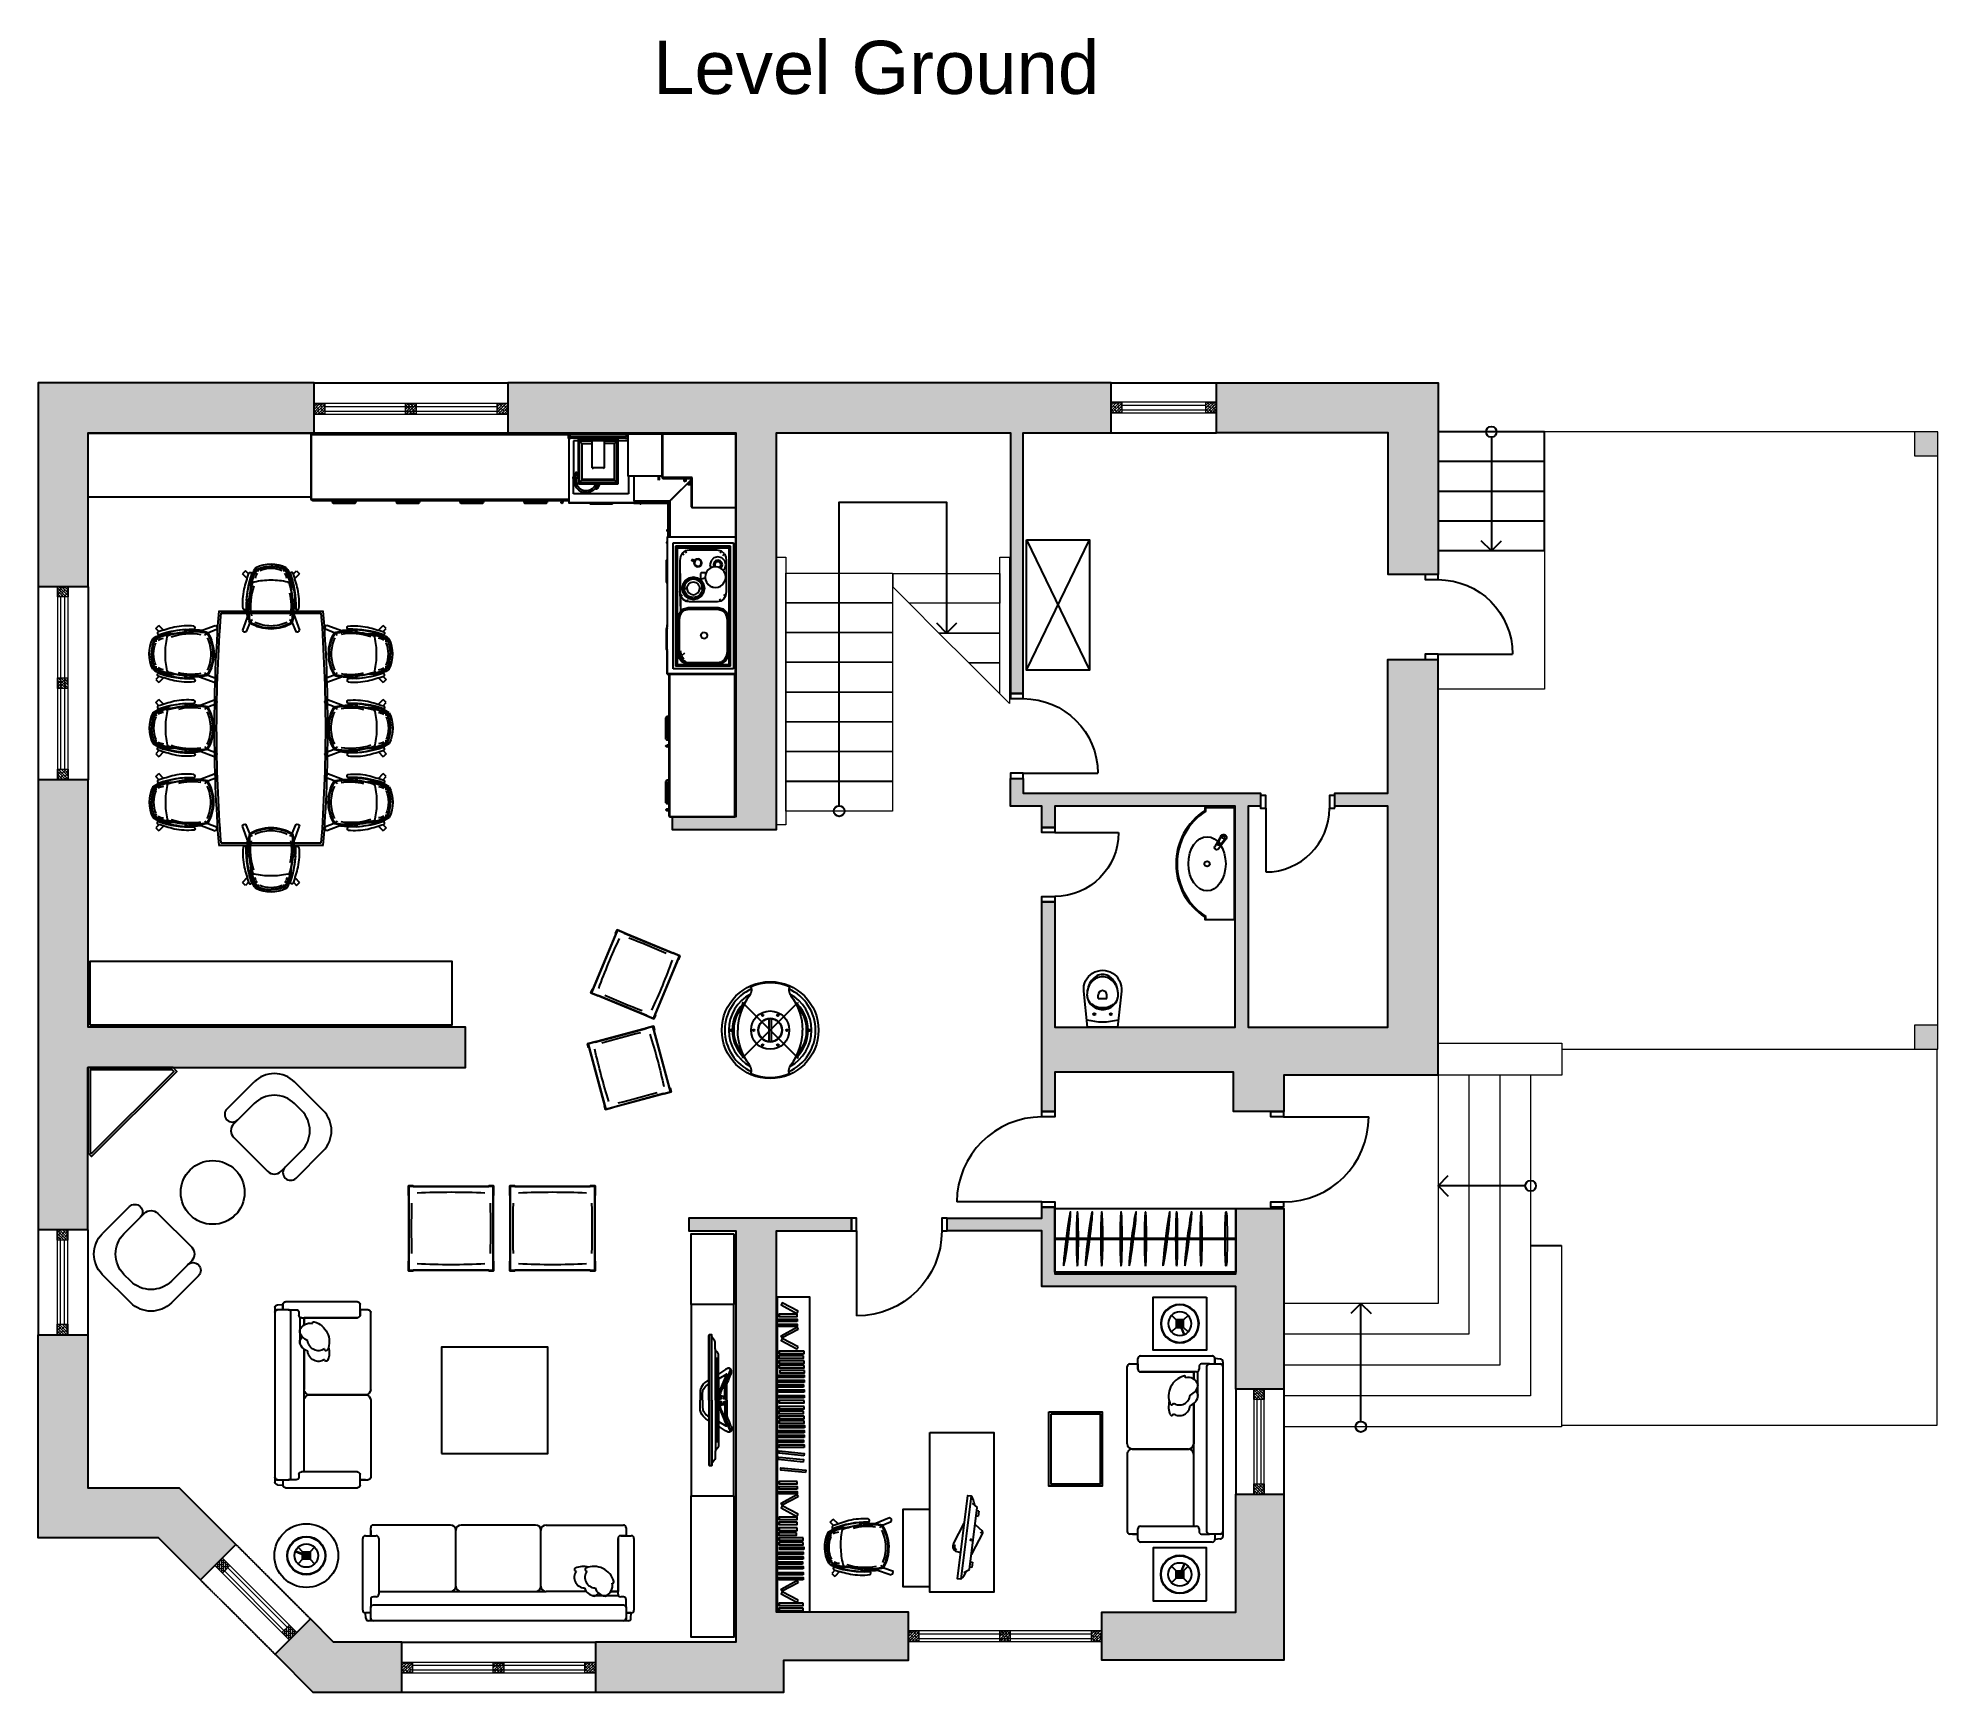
# Model space of a CAD drawing. Header units: millimetres. Extents: x 206455 to 265096, y 21531 to 53708.
# Drawn here: x 246736 to 264595, y 38155 to 53708 of the extents above; entities that cross this region are included whole.
import ezdxf

# ---------------------------------------------------------------- set-up
doc = ezdxf.new("R2010")
doc.units = ezdxf.units.MM
doc.linetypes.add('DASHED2', pattern=[0.375, 0.25, -0.125])
for name, color, linetype in [('dwgmodels.com', 250, 'Continuous'), ('Fireplace_dwgmodels.com', 250, 'Continuous'), ('furniture _san', 36, 'Continuous'), ('hatches', 8, 'Continuous'), ('wall', 5, 'Continuous')]:
    doc.layers.add(name, color=color, linetype=linetype)
doc.layers.add('txt', color=7, linetype='Continuous', lineweight=13)
doc.styles.get("Standard").update_dxf_attribs({"font": 'arial.ttf'})
pattern_1 = [(45, (71867.572, -406028.151), (-13.25825215, 13.25825215), []), (135, (71867.572, -406028.151), (-39.77475644, 13.25825215), [46.875, -28.125])]
pattern_2 = [(135, (691380.054, -131555.624), (-13.25825215, -13.25825215), []), (225, (691380.054, -131555.624), (-13.25825215, -39.77475644), [46.875, -28.125])]
pattern_3 = [(45, (71043.35, -394192.122), (-13.25825215, 13.25825215), []), (135, (71043.35, -394192.122), (-39.77475644, 13.25825215), [46.875, -28.125])]
pattern_4 = [(45, (76628.678, -405733.343), (-13.25825215, 13.25825215), []), (135, (76628.678, -405733.343), (-39.77475644, 13.25825215), [46.875, -28.125])]

msp = doc.modelspace()

# ---------------------------------------------------------------- texts
at = {"layer": 'txt', "color": 250, "linetype": 'Continuous', "lineweight": 15, "ltscale": 0.13}
msp.add_text('Level Ground', height=500, dxfattribs=at).set_placement((252518, 53182))

# ---------------------------------------------------------------- blocks, each defined once
blk = doc.blocks.new('chair(top)')
at = {"color": 0}
for p, q in [((-405, 189), (-488, 219)), ((-328, 205), (-475, 256)), ((-268, 200), (-269, 221)), ((-75, 185), (-24, 176)), ((-22, 190), (-14, 199)), ((10, 224), (54, 271)), ((28, 185), (30, 188)), ((83, 244), (54, 271)), ((54, 212), (83, 244)), ((-65, -189), (-14, -177)), ((107, -127), (122, -140)), ((-393, -212), (-475, -245)), ((-316, -223), (-460, -282)), ((-257, -214), (-256, -236)), ((-11, -191), (-3, -200)), ((23, -223), (69, -268)), ((38, -183), (41, -186)), ((66, -209), (97, -239)), ((97, -239), (69, -268))]:
    blk.add_line(p, q, dxfattribs=at)
for centre, major_axis, ratio, start_param, end_param in [((-468, 232), (-17.6, 17.6), 1, -0.482952, 1.380844), ((-65, -2), (-276, 276), 1, 0.27332, 0.813374), ((-65, -2), (-270, 270), 1, 0.28278, 0.813374), ((-284, -212), (-296, 296), 1, -0.823386, -0.494011), ((-279, -219), (-296, 296), 1, -0.823386, -0.494011), ((-411, 145), (-27.5, 27.5), 1, 4.438289, 5.206778), ((-272, -201), (-296, 296), 1, -0.793244, -0.606923), ((-229, -413), (-423, 423), 1, -1.076512, -0.602035), ((-269, 240), (11.2, 11.2), 1, 1.127939, 3.754534), ((-265, 241), (14.5, 14.5), 1, 2.877054, 3.880504), ((-200, -331), (-417, 417), 1, -0.970184, -0.658071), ((-212, -632), (-607, 607), 1, -1.109562, -0.715775), ((-206, 79), (-96.2, 96.2), 1, -0.631582, -0.306503), ((-257, 185), (26.7, 26.7), 1, 0.838348, 0.99622), ((-226, 757), (-379, 379), 1, 2.282435, 2.350301), ((-265, 222), (0.224, 0.224), 1, 1.869144, 3.536356), ((-219, 635), (295, 295), 1, 3.815218, 3.902832), ((-263, -765), (-682, 682), 1, -1.033988, -0.785615), ((-247, -71), (-208, 208), 1, -0.794489, -0.741481), ((-205, -227), (-319, 319), 1, -0.807668, -0.699259), ((-229, 181), (-28, 28), 1, -1.350671, -0.793924), ((-229, 213), (-3.69, 3.69), 1, -1.302836, -0.766824), ((-228, 215), (-1.72, 1.72), 1, 3.023895, 4.836821), ((-224, 187), (-22, 22), 1, 4.243185, 4.971127), ((-226, 210), (-24.1, 24.1), 1, 3.538484, 4.382616), ((-239, -673), (635, 635), 1, 0.613528, 0.736238), ((-279, -824), (-728, 728), 1, -0.984253, -0.869679), ((-66, 426), (-169, 169), 1, 2.24605, 2.525306), ((-755, -2650), (2103, 2103), 1, 0.507127, 0.56049), ((-218, -675), (-635, 635), 1, -1.084869, -0.93398), ((-19, 32), (-103, 103), 1, -1.043338, -0.677771), ((-548, -2001), (587, 2184), 0.319702, -0.11349, 0.089409), ((57, 218), (-26.1, 26.1), 1, 2.069394, 2.464369), ((53, 196), (-11.8, 11.8), 1, 2.858374, 4.890323), ((-70, -2), (-252, 252), 1, 0.372991, 0.813374), ((-12, 168), (10.4, 10.4), 1, 1.80184, 3.186732), ((-26, 43), (-93.6, 93.6), 1, -1.108818, -0.801943), ((-651, -9), (460, 460), 1, 5.511994, 5.756436), ((3, 23), (88.1, 88.1), 1, 0.29165, 0.716974), ((-37, -39), (-152, 152), 1, -1.465989, -1.033871), ((-22, -8), (131, 131), 1, 0.071037, 0.570695), ((79, 153), (22.1, 22.1), 1, 3.910415, 4.562668), ((-153, -4), (187, 187), 1, 5.525763, 5.940487), ((-153, -4), (187, 187), 1, 5.111038, 5.525763), ((-187, -5), (-222, 222), 1, 3.952805, 4.362277), ((127, 121), (20.7, 20.7), 1, 1.244159, 1.942154), ((-176, -4), (-218, 218), 1, 3.952789, 4.387585), ((-187, -6), (222, 222), 1, 5.118452, 5.527924), ((-176, -6), (-218, 218), 1, 3.522348, 3.957144), ((-168, -5), (-226, 226), 1, 3.488778, 4.421154), ((-65, -2), (-276, 276), 1, 0.813374, 1.353428), ((-65, -2), (-270, 270), 1, 0.813374, 1.343968), ((-70, -2), (-252, 252), 1, 0.813374, 1.253756), ((-247, 619), (-607, 607), 1, 2.342523, 2.73631), ((-306, 749), (-682, 682), 1, 2.412362, 2.660736), ((-18, -33), (-103, 103), 1, 2.304518, 2.670086), ((-2, -168), (-10.4, 10.4), 1, 0.010812, 1.395703), ((-24, -45), (93.6, 93.6), 1, 3.999486, 4.306361), ((-650, -27), (-460, 460), 1, 3.724293, 3.968735), ((5, -22), (-88.1, 88.1), 1, 2.480569, 2.905894), ((-39, 37), (152, 152), 1, 4.231415, 4.663533), ((-22, 7), (-131, 131), 1, 2.626849, 3.126506), ((69, -215), (-26.1, 26.1), 1, -0.837622, -0.442647), ((64, -193), (11.8, 11.8), 1, 4.590406, 6.622355), ((88, -148), (22.1, 22.1), 1, 0.205672, 0.857925), ((-454, -258), (-17.6, 17.6), 1, 0.245903, 2.109699), ((-296, 195), (-296, 296), 1, 2.120759, 2.450133), ((-402, -168), (27.5, 27.5), 1, 4.273951, 5.04244), ((-291, 203), (-296, 296), 1, 2.120759, 2.450133), ((-256, 306), (-357, 357), 1, 2.21239, 2.633479), ((-255, -254), (11.2, 11.2), 1, 1.013806, 3.640401), ((-251, -255), (-14.5, 14.5), 1, -0.68296, 0.32049), ((-218, 319), (-417, 417), 1, 2.284818, 2.596932), ((-201, -90), (96.2, 96.2), 1, 3.504046, 3.829125), ((-183, -646), (-295, 295), 1, -0.705288, -0.617674), ((-252, -237), (0.224, 0.224), 1, 1.231984, 2.899196), ((-247, -200), (-26.7, 26.7), 1, 2.201324, 2.359196), ((-183, -768), (-379, 379), 1, -0.723553, -0.655687), ((-250, 57), (-208, 208), 1, 2.368228, 2.421237), ((-217, 215), (-319, 319), 1, 2.326006, 2.434415), ((-217, -225), (3.69, 3.69), 1, 3.964367, 4.50038), ((-219, -193), (28, 28), 1, 3.991468, 4.548214), ((-215, -228), (1.72, 1.72), 1, 4.643908, 6.456834), ((-213, -200), (22, 22), 1, 4.509602, 5.237544), ((-213, -222), (24.1, 24.1), 1, 5.098113, 5.942245), ((-276, 658), (635, 635), 1, 4.032102, 4.154812), ((-325, 807), (-728, 728), 1, 2.496426, 2.611), ((-42, -429), (-169, 169), 1, -0.898559, -0.619303), ((-902, 2604), (-2103, 2103), 1, 2.637054, 2.690417), ((-256, 662), (635, 635), 1, 4.131524, 4.282413)]:
    blk.add_ellipse(centre, major_axis=major_axis, ratio=ratio, start_param=start_param, end_param=end_param, dxfattribs=at)
at = {"color": 0, "extrusion": (0, 0, -1)}
blk.add_ellipse((-660, 1967), major_axis=(-708, 2147), ratio=0.319702, start_param=3.028102, end_param=3.231002, dxfattribs=at)
blk = doc.blocks.new('Tv 2')
at = {"color": 0}
for p, q in [((252, 45), (-297, -160)), ((179, 39), (225, 56)), ((186, 21), (179, 39)), ((225, 56), (232, 38)), ((-275, -130), (-229, -113)), ((-275, -130), (-268, -149)), ((-222, -132), (-229, -113))]:
    blk.add_line(p, q, dxfattribs=at)
blk.add_lwpolyline([(-368, -261), (372, 15), (383, -13), (-358, -289)], close=True, dxfattribs=at)
for points in [[(102, 0), (-101, 0)], [(303, 11), (252, 45)], [(-312, -219), (-297, -160)], [(-147, -104), (-125, -18)], [(-13, -71), (15, -71)], [(1, -59), (1, -83)], [(160, -150), (148, -101)], [(110, -200), (-109, -200)]]:
    blk.add_lwpolyline(points, dxfattribs=at)
for centre, radius, start, end in [((-101, -25), 25, 90, 164.7609), ((102, -25), 25, 52.8723, 90), ((301, -158), 187, 67.5594, 97.1051), ((-101, -25), 10, 90, 164.7609), ((110, -150), 50, 270, 0), ((110, -150), 35, 270, 0), ((-201, -345), 187, 123.8382, 153.3839), ((-109, -150), 50, 260.5415, 270)]:
    blk.add_arc(centre, radius, start, end, dxfattribs=at)
blk = doc.blocks.new('table 032')
at = {"color": 0}
blk.add_lwpolyline([(-600, 1500), (0, 1500), (0, 0), (-600, 0)], close=True, dxfattribs=at)
blk.add_lwpolyline([(-600, 50), (-600, 50), (-850, 50), (-850, 780), (-600, 780)], dxfattribs=at)
at = {"color": 0, "linetype": 'ByBlock', "rotation": 242.5466415344142}
blk.add_blockref('Tv 2', (-151, 458), dxfattribs=at)
blk = doc.blocks.new('F standard lamp plan')
at = {"color": 0, "linetype": 'ByBlock', "lineweight": -2}
for p, q in [((-7.8, 7.8), (-3.5, 3.5)), ((-3.5, -3.5), (-3.5, 3.5)), ((-3.5, 3.5), (3.5, 3.5)), ((3.5, 3.5), (7.6, 7.6)), ((3.5, 3.5), (3.5, -3.5)), ((-3.5, -3.5), (-7.8, -7.8)), ((-4.4, -10.1), (-1, -1.7)), ((-4, -10.3), (-0.5, -1.9)), ((-1.7, -3.5), (-3.5, -3.5)), ((3.5, -3.5), (-1.2, -3.5)), ((3.5, -3.5), (7.7, -7.8))]:
    blk.add_line(p, q, dxfattribs=at)
for radius in [18, 17.6, 11]:
    blk.add_circle((0, 0), radius, dxfattribs=at)
at = {"color": 0, "linetype": 'ByBlock', "lineweight": -2, "extrusion": (0, 0, -1)}
for major_axis, start_param, end_param in [((-2.12, 2.12), 4.40312, 10.517647), ((1.41, 1.41), 0.785398, 7.068583), ((-0.707, 0.707), 2.356194490191073, 8.639379797370658), ((-0.53, 0.53), 2.35619449019121, 8.639379797370797)]:
    blk.add_ellipse((0, 0), major_axis=major_axis, ratio=1, start_param=start_param, end_param=end_param, dxfattribs=at)
blk = doc.blocks.new('sofa 800x2')
at = {"color": 0, "ltscale": 0.03}
for p, q in [((-821, 0), (821, 0)), ((-775, 0), (775, 0)), ((-875, -775), (-875, -100)), ((-875, -775), (-875, -100)), ((-846, -25), (-850, -75)), ((-850, -75), (-800, -75)), ((-800, -75), (-800, -25)), ((-800, -125), (-800, -200)), ((800, -25), (800, -75)), ((800, -75), (850, -75)), ((800, -75), (850, -75)), ((800, -200), (800, -125)), ((846, -25), (850, -75)), ((875, -100), (875, -775)), ((875, -100), (875, -775)), ((-775, -225), (-750, -225)), ((-483, -237), (-728, -237)), ((-725, -250), (-725, -775)), ((-725, -775), (-725, -275)), ((-657, -275), (-725, -275)), ((-725, -275), (-657, -275)), ((725, -275), (-428, -275)), ((-428, -275), (-50, -275)), ((0, -325), (0, -850)), ((0, -325), (0, -850)), ((0, -325), (0, -850)), ((0, -850), (0, -325)), ((725, -775), (725, -250)), ((725, -775), (725, -275)), ((750, -225), (775, -225)), ((-800, -800), (-850, -800)), ((-800, -800), (-850, -800)), ((-800, -800), (-750, -800)), ((-750, -800), (-800, -800)), ((-800, -875), (-800, -800)), ((800, -800), (750, -800)), ((850, -800), (750, -800)), ((800, -850), (800, -800)), ((800, -800), (800, -875)), ((850, -800), (800, -800)), ((-50, -900), (-775, -900)), ((50, -900), (775, -900))]:
    blk.add_line(p, q, dxfattribs=at)
blk.add_lwpolyline([(-800, -75), (-800, -25, -0.414214), (-775, 0), (775, 0, -0.414214), (800, -25), (800, -125, -0.414214), (775, -150), (-775, -150, -0.414214), (-800, -125), (-800, -75), (-850, -75, 0.414214), (-875, -100)], format="xyb", dxfattribs=at)
for centre, radius, start, end in [((-850, -100), 25, 90, 180), ((-821, -25), 25, 90, 180), ((-775, -25), 25, 90, 180), ((775, -25), 25, 360, 90), ((821, -25), 25, 0, 90), ((850, -100), 25, 0, 90), ((-775, -200), 25, 180, 270), ((-750, -250), 25, 0, 90), ((-675, -364), 12, 66.2577, 209.3762), ((-570, -329), 103, 110.5305, 193.3597), ((-616, -345), 113, 18.6466, 85.0001), ((-470, -329), 103, 110.5305, 136.2793), ((-514, -409), 100, 325.8599, 87.0078), ((-516, -345), 113, 18.6466, 85.0001), ((-414, -409), 100, 325.8599, 87.0078), ((-50, -325), 50, 0, 90), ((50, -325), 50, 90, 180), ((50, -325), 50, 90, 180), ((750, -250), 25, 90, 180), ((775, -200), 25, 270, 0), ((-499, -317), 194, 195.7143, 292.9857), ((-399, -317), 194, 255.0324, 292.9857), ((-430, -481), 15.8, 296.4094, 93.5832), ((-330, -481), 15.8, 296.4094, 93.5832), ((-850, -775), 25, 180, 270), ((-850, -775), 25, 180, 270), ((-775, -875), 25, 180, 270), ((-750, -775), 25, 270, 0), ((-750, -775), 25, 270, 0), ((-50, -850), 50, 270, 0), ((50, -850), 50, 180, 270), ((50, -850), 50, 180, 270), ((750, -775), 25, 180, 270), ((750, -775), 25, 180, 270), ((775, -875), 25, 270, 360), ((850, -775), 25, 270, 0), ((850, -775), 25, 270, 360)]:
    blk.add_arc(centre, radius, start, end, dxfattribs=at)
blk = doc.blocks.new('bookcase 1')
at = {"color": 0}
for points in [[(0, 2965), (300, 2965), (300, 0), (0, 0)], [(194, 2831), (44, 2910), (33, 2891), (183, 2811)], [(186, 2803), (16, 2803), (16, 2781), (186, 2781)], [(186, 2733), (16, 2733), (16, 2756), (186, 2756)], [(186, 2688), (16, 2688), (16, 2710), (186, 2710)], [(194, 2660), (44, 2581), (33, 2600), (183, 2680)], [(194, 2496), (44, 2575), (33, 2555), (183, 2476)], [(245, 2410), (11, 2410), (11, 2388), (245, 2388)], [(250, 2456), (16, 2456), (16, 2434), (250, 2434)], [(250, 2365), (16, 2365), (16, 2342), (250, 2342)], [(250, 2319), (16, 2319), (16, 2297), (250, 2297)], [(250, 2207), (16, 2207), (16, 2230), (250, 2230)], [(250, 2162), (16, 2162), (16, 2184), (250, 2184)], [(255, 2273), (21, 2273), (21, 2251), (255, 2251)], [(245, 2116), (11, 2116), (11, 2138), (245, 2138)], [(250, 2070), (16, 2070), (16, 2093), (250, 2093)], [(250, 2015), (16, 2015), (16, 2037), (250, 2037)], [(250, 1992), (16, 1992), (16, 1969), (250, 1969)], [(245, 1890), (11, 1890), (11, 1868), (245, 1868)], [(250, 1936), (16, 1936), (16, 1913), (250, 1913)], [(250, 1844), (16, 1844), (16, 1822), (250, 1822)], [(250, 1799), (16, 1799), (16, 1777), (250, 1777)], [(245, 1596), (11, 1596), (11, 1618), (245, 1618)], [(250, 1687), (16, 1687), (16, 1710), (250, 1710)], [(250, 1642), (16, 1642), (16, 1664), (250, 1664)], [(255, 1733), (21, 1733), (21, 1755), (255, 1755)], [(242, 1413), (8, 1436), (11, 1458), (244, 1435)], [(248, 1472), (15, 1495), (17, 1517), (250, 1494)], [(250, 1550), (16, 1550), (16, 1573), (250, 1573)], [(264, 1313), (30, 1336), (32, 1359), (266, 1336)], [(186, 1229), (16, 1229), (16, 1207), (186, 1207)], [(186, 1159), (16, 1159), (16, 1182), (186, 1182)], [(186, 1114), (16, 1114), (16, 1136), (186, 1136)], [(194, 1086), (44, 1007), (33, 1026), (183, 1106)], [(186, 894), (16, 894), (16, 872), (186, 872)], [(194, 921), (44, 1001), (33, 981), (183, 902)], [(180, 747), (11, 747), (11, 725), (180, 725)], [(186, 848), (16, 848), (16, 826), (186, 826)], [(186, 793), (16, 793), (16, 770), (186, 770)], [(241, 701), (16, 701), (16, 679), (241, 679)], [(241, 656), (16, 656), (16, 633), (241, 633)], [(241, 544), (16, 544), (16, 566), (241, 566)], [(246, 590), (21, 590), (21, 612), (246, 612)], [(235, 453), (11, 453), (11, 475), (235, 475)], [(241, 498), (16, 498), (16, 521), (241, 521)], [(241, 407), (16, 407), (16, 429), (241, 429)], [(241, 351), (16, 351), (16, 374), (241, 374)], [(241, 306), (16, 306), (16, 328), (241, 328)], [(194, 278), (44, 199), (33, 218), (183, 298)], [(194, 114), (44, 193), (33, 173), (183, 94)], [(241, 86), (16, 86), (16, 64), (241, 64)], [(241, 40), (16, 40), (16, 18), (241, 18)]]:
    blk.add_lwpolyline(points, close=True, dxfattribs=at)
blk = doc.blocks.new('kithen1')
at = {"color": 0}
for p, q in [((0, 0), (-1024, 0)), ((-697, 0), (-697, -409)), ((-9, 2), (-11, 0)), ((-10, 0), (-8, 2)), ((5, 2), (-8, 2)), ((-8, 2), (-8, 2)), ((-8, 2), (-8, 0)), ((0, 0), (0, -695)), ((0, 0), (0, 0)), ((-2261, -8), (-3600, -8)), ((-3600, -8), (-3600, -618)), ((-2273, -2), (-2274, -2)), ((-2274, -2), (-2274, -8)), ((-2261, -2), (-2273, -2)), ((-2273, -2), (-2273, -8)), ((-2261, -602), (-2261, -2)), ((-2261, -618), (-2261, -8)), ((-2261, -8), (-2261, -8)), ((-2257, -52), (-2261, -52)), ((-2261, -52), (-2261, -536)), ((-971, -1), (-2257, -1)), ((-2257, -1), (-2257, -643)), ((-1024, -22), (-2210, -22)), ((-2210, -22), (-2210, -589)), ((-2184, -49), (-1057, -49)), ((-2169, -63), (-2184, -49)), ((-2184, -49), (-2184, -565)), ((-2170, -550), (-2169, -63)), ((-1071, -64), (-2169, -63)), ((-2156, -126), (-2163, -163)), ((-2163, -163), (-2163, -447)), ((-2162, -164), (-2154, -127)), ((-2162, -447), (-2162, -164)), ((-2152, -129), (-2159, -166)), ((-2159, -166), (-2159, -445)), ((-2137, -98), (-2156, -126)), ((-2154, -127), (-2135, -99)), ((-2152, -129), (-2154, -127)), ((-2132, -101), (-2152, -129)), ((-2143, -135), (-2152, -129)), ((-2150, -170), (-2143, -135)), ((-2150, -440), (-2150, -170)), ((-2125, -108), (-2143, -135)), ((-2104, -77), (-2137, -98)), ((-2135, -99), (-2102, -78)), ((-2132, -101), (-2135, -99)), ((-2100, -81), (-2132, -101)), ((-2125, -108), (-2132, -101)), ((-2093, -88), (-2125, -108)), ((-2058, -68), (-2104, -77)), ((-2102, -78), (-2057, -70)), ((-2100, -81), (-2102, -78)), ((-2055, -73), (-2100, -81)), ((-2093, -88), (-2100, -81)), ((-2050, -81), (-2093, -88)), ((-1741, -68), (-2058, -68)), ((-2057, -70), (-1742, -70)), ((-1744, -73), (-2055, -73)), ((-1749, -81), (-2050, -81)), ((-1716, -85), (-1749, -81)), ((-1710, -77), (-1744, -73)), ((-1742, -70), (-1708, -74)), ((-1706, -73), (-1741, -68)), ((-1686, -99), (-1716, -85)), ((-1678, -91), (-1710, -77)), ((-1708, -74), (-1675, -89)), ((-1674, -88), (-1706, -73)), ((-1678, -91), (-1686, -99)), ((-1686, -99), (-1660, -126)), ((-1652, -119), (-1678, -91)), ((-1675, -89), (-1649, -117)), ((-1648, -116), (-1674, -88)), ((-1660, -126), (-1652, -119)), ((-1649, -170), (-1660, -126)), ((-1649, -117), (-1652, -119)), ((-1652, -119), (-1640, -166)), ((-1649, -117), (-1637, -164)), ((-1649, -440), (-1649, -170)), ((-1635, -163), (-1648, -116)), ((-1640, -166), (-1640, -445)), ((-1637, -164), (-1637, -447)), ((-1635, -447), (-1635, -163)), ((-1572, -141), (-1579, -175)), ((-1579, -175), (-1579, -437)), ((-1554, -115), (-1572, -141)), ((-1572, -141), (-1555, -153)), ((-1524, -96), (-1554, -115)), ((-1481, -88), (-1524, -96)), ((-1524, -96), (-1510, -111)), ((-1190, -88), (-1481, -88)), ((-1445, -191), (-1441, -166)), ((-1441, -166), (-1432, -142)), ((-1432, -142), (-1416, -122)), ((-1416, -122), (-1396, -107)), ((-1396, -107), (-1373, -97)), ((-1373, -97), (-1347, -94)), ((-1347, -94), (-1322, -97)), ((-1322, -97), (-1298, -107)), ((-1298, -107), (-1278, -122)), ((-1283, -118), (-1268, -103)), ((-1278, -122), (-1263, -142)), ((-1268, -103), (-1231, -93)), ((-1252, -131), (-1263, -142)), ((-1263, -142), (-1253, -166)), ((-1250, -135), (-1261, -146)), ((-1258, -152), (-1259, -152)), ((-1247, -140), (-1258, -152)), ((-1255, -153), (-1258, -152)), ((-1255, -153), (-1256, -158)), ((-1245, -143), (-1255, -153)), ((-1253, -166), (-1250, -191)), ((-1252, -131), (-1231, -125)), ((-1250, -135), (-1231, -130)), ((-1231, -136), (-1247, -140)), ((-1247, -140), (-1245, -143)), ((-1245, -143), (-1231, -139)), ((-1231, -93), (-1193, -103)), ((-1231, -125), (-1209, -131)), ((-1231, -130), (-1212, -135)), ((-1214, -140), (-1231, -136)), ((-1231, -136), (-1231, -139)), ((-1231, -139), (-1216, -143)), ((-1216, -143), (-1214, -140)), ((-1206, -153), (-1216, -143)), ((-1212, -135), (-1214, -140)), ((-1214, -140), (-1203, -152)), ((-1212, -135), (-1198, -149)), ((-1209, -131), (-1193, -146)), ((-1203, -152), (-1206, -153)), ((-1206, -153), (-1202, -168)), ((-1202, -168), (-1206, -182)), ((-1198, -168), (-1203, -152)), ((-1203, -184), (-1198, -168)), ((-1202, -168), (-1198, -168)), ((-1198, -149), (-1193, -168)), ((-1193, -168), (-1198, -187)), ((-1193, -103), (-1166, -130)), ((-1193, -146), (-1188, -168)), ((-1188, -168), (-1193, -189)), ((-1158, -92), (-1190, -88)), ((-1166, -130), (-1155, -168)), ((-1155, -168), (-1166, -205)), ((-1128, -106), (-1158, -92)), ((-1143, -121), (-1128, -106)), ((-1128, -106), (-1104, -132)), ((-1104, -132), (-1121, -145)), ((-1104, -132), (-1093, -175)), ((-1093, -175), (-1093, -437)), ((-1057, -49), (-1071, -64)), ((-1071, -550), (-1071, -64)), ((-1057, -49), (-1057, -565)), ((-1024, -589), (-1024, -22)), ((-971, -1), (-971, -601)), ((0, -671), (0, 0)), ((0, 0), (0, 0)), ((-1915, -272), (-1927, -292)), ((-1927, -292), (-1921, -315)), ((-1921, -315), (-1901, -327)), ((-1892, -267), (-1915, -272)), ((-1901, -327), (-1879, -322)), ((-1872, -279), (-1892, -267)), ((-1879, -322), (-1866, -302)), ((-1866, -302), (-1872, -279)), ((-1527, -325), (-1549, -358)), ((-1549, -358), (-1527, -325)), ((-1525, -326), (-1547, -359)), ((-1514, -337), (-1533, -365)), ((-1493, -302), (-1527, -325)), ((-1527, -325), (-1493, -302)), ((-1492, -304), (-1525, -326)), ((-1486, -318), (-1514, -337)), ((-1509, -375), (-1496, -356)), ((-1496, -356), (-1476, -343)), ((-1453, -294), (-1493, -302)), ((-1493, -302), (-1453, -294)), ((-1453, -297), (-1492, -304)), ((-1453, -312), (-1486, -318)), ((-1476, -343), (-1453, -338)), ((-1453, -294), (-1413, -302)), ((-1413, -302), (-1453, -294)), ((-1453, -294), (-1453, -297)), ((-1453, -297), (-1414, -304)), ((-1453, -312), (-1420, -318)), ((-1453, -338), (-1453, -312)), ((-1430, -343), (-1453, -338)), ((-1441, -216), (-1445, -191)), ((-1442, -212), (-1442, -214)), ((-1442, -214), (-1442, -216)), ((-1442, -216), (-1441, -218)), ((-1432, -239), (-1441, -216)), ((-1441, -218), (-1441, -219)), ((-1441, -219), (-1440, -219)), ((-1416, -260), (-1432, -239)), ((-1411, -356), (-1430, -343)), ((-1420, -318), (-1392, -337)), ((-1396, -275), (-1416, -260)), ((-1413, -302), (-1380, -325)), ((-1380, -325), (-1413, -302)), ((-1398, -375), (-1411, -356)), ((-1373, -285), (-1396, -275)), ((-1392, -337), (-1373, -365)), ((-1380, -325), (-1357, -358)), ((-1357, -358), (-1380, -325)), ((-1347, -288), (-1373, -285)), ((-1364, -321), (-1354, -287)), ((-1364, -324), (-1364, -321)), ((-1362, -328), (-1364, -324)), ((-1358, -331), (-1362, -328)), ((-1353, -332), (-1358, -331)), ((-1319, -332), (-1353, -332)), ((-1322, -285), (-1347, -288)), ((-1298, -275), (-1322, -285)), ((-1314, -331), (-1319, -332)), ((-1316, -282), (-1307, -291)), ((-1311, -329), (-1314, -331)), ((-1308, -326), (-1311, -329)), ((-1307, -321), (-1308, -326)), ((-1307, -291), (-1307, -321)), ((-1278, -260), (-1298, -275)), ((-1263, -239), (-1278, -260)), ((-1253, -216), (-1263, -239)), ((-1231, -243), (-1261, -234)), ((-1250, -191), (-1253, -216)), ((-1231, -210), (-1252, -205)), ((-1251, -199), (-1250, -200)), ((-1250, -187), (-1245, -192)), ((-1247, -195), (-1250, -192)), ((-1250, -358), (-1248, -343)), ((-1248, -343), (-1241, -331)), ((-1245, -192), (-1247, -195)), ((-1231, -200), (-1247, -195)), ((-1231, -196), (-1245, -192)), ((-1245, -357), (-1243, -345)), ((-1243, -345), (-1237, -334)), ((-1241, -331), (-1229, -322)), ((-1228, -325), (-1238, -333)), ((-1237, -334), (-1227, -327)), ((-1216, -192), (-1231, -196)), ((-1214, -195), (-1231, -200)), ((-1231, -196), (-1231, -200)), ((-1212, -200), (-1231, -206)), ((-1209, -205), (-1231, -210)), ((-1193, -232), (-1231, -243)), ((-1229, -322), (-1215, -318)), ((-1215, -322), (-1228, -325)), ((-1228, -325), (-1228, -323)), ((-1227, -327), (-1214, -324)), ((-1206, -182), (-1216, -192)), ((-1216, -192), (-1214, -195)), ((-1215, -318), (-1200, -321)), ((-1215, -320), (-1215, -322)), ((-1215, -322), (-1201, -324)), ((-1214, -195), (-1203, -184)), ((-1212, -200), (-1214, -195)), ((-1214, -324), (-1202, -326)), ((-1198, -187), (-1212, -200)), ((-1193, -189), (-1209, -205)), ((-1206, -182), (-1203, -184)), ((-1202, -326), (-1191, -332)), ((-1201, -324), (-1201, -322)), ((-1201, -324), (-1190, -330)), ((-1200, -321), (-1188, -328)), ((-1166, -205), (-1193, -232)), ((-1191, -332), (-1184, -342)), ((-1190, -330), (-1189, -329)), ((-1190, -330), (-1182, -341)), ((-1188, -328), (-1179, -340)), ((-1184, -342), (-1181, -354)), ((-1181, -354), (-1183, -367)), ((-1182, -341), (-1180, -340)), ((-1182, -341), (-1179, -354)), ((-1179, -354), (-1181, -367)), ((-1179, -340), (-1175, -354)), ((-1179, -354), (-1177, -354)), ((-1175, -354), (-1178, -368)), ((-2257, -535), (-2258, -535)), ((-2163, -447), (-2160, -474)), ((-2158, -473), (-2162, -447)), ((-2160, -474), (-2141, -508)), ((-2159, -445), (-2155, -471)), ((-2140, -507), (-2158, -473)), ((-2155, -471), (-2147, -465)), ((-2137, -505), (-2155, -471)), ((-2147, -465), (-2150, -440)), ((-2147, -465), (-2129, -498)), ((-2141, -508), (-2107, -533)), ((-2137, -505), (-2140, -507)), ((-2106, -531), (-2140, -507)), ((-2129, -498), (-2137, -505)), ((-2103, -529), (-2137, -505)), ((-2129, -498), (-2096, -521)), ((-2086, -509), (-2116, -487)), ((-2107, -533), (-2058, -542)), ((-2103, -529), (-2106, -531)), ((-2057, -541), (-2106, -531)), ((-2096, -521), (-2103, -529)), ((-2055, -538), (-2103, -529)), ((-2096, -521), (-2086, -509)), ((-2050, -530), (-2096, -521)), ((-2061, -482), (-2086, -509)), ((-2086, -509), (-2041, -518)), ((-1749, -530), (-2050, -530)), ((-1749, -530), (-1797, -530)), ((-1712, -525), (-1749, -530)), ((-1705, -532), (-1744, -538)), ((-1742, -541), (-1703, -535)), ((-1680, -508), (-1712, -525)), ((-1672, -515), (-1705, -532)), ((-1703, -535), (-1670, -517)), ((-1668, -519), (-1701, -536)), ((-1680, -508), (-1658, -480)), ((-1672, -515), (-1680, -508)), ((-1649, -487), (-1672, -515)), ((-1670, -517), (-1672, -515)), ((-1647, -489), (-1670, -517)), ((-1668, -519), (-1645, -490)), ((-1190, -524), (-1668, -519)), ((-1481, -524), (-1668, -519)), ((-1658, -480), (-1649, -440)), ((-1649, -487), (-1658, -480)), ((-1640, -445), (-1649, -487)), ((-1647, -489), (-1649, -487)), ((-1637, -447), (-1647, -489)), ((-1645, -490), (-1635, -447)), ((-1579, -437), (-1575, -461)), ((-1575, -461), (-1558, -450)), ((-1575, -461), (-1558, -493)), ((-1558, -493), (-1527, -515)), ((-1549, -358), (-1557, -398)), ((-1557, -398), (-1549, -358)), ((-1557, -398), (-1549, -438)), ((-1549, -438), (-1557, -398)), ((-1547, -359), (-1555, -398)), ((-1555, -398), (-1547, -437)), ((-1549, -438), (-1527, -471)), ((-1527, -471), (-1549, -438)), ((-1547, -437), (-1525, -470)), ((-1533, -365), (-1540, -398)), ((-1540, -398), (-1533, -431)), ((-1533, -431), (-1514, -459)), ((-1493, -494), (-1527, -471)), ((-1527, -471), (-1493, -494)), ((-1527, -515), (-1513, -500)), ((-1527, -515), (-1481, -524)), ((-1525, -470), (-1492, -492)), ((-1514, -459), (-1486, -478)), ((-1513, -398), (-1509, -375)), ((-1509, -421), (-1513, -398)), ((-1496, -440), (-1509, -421)), ((-1476, -453), (-1496, -440)), ((-1453, -502), (-1493, -494)), ((-1493, -494), (-1453, -502)), ((-1492, -492), (-1453, -500)), ((-1486, -478), (-1453, -484)), ((-1190, -524), (-1481, -524)), ((-1453, -458), (-1476, -453)), ((-1453, -458), (-1430, -453)), ((-1453, -484), (-1453, -458)), ((-1420, -478), (-1453, -484)), ((-1453, -500), (-1414, -492)), ((-1413, -494), (-1453, -502)), ((-1453, -502), (-1413, -494)), ((-1453, -500), (-1453, -502)), ((-1430, -453), (-1411, -440)), ((-1392, -459), (-1420, -478)), ((-1380, -471), (-1413, -494)), ((-1413, -494), (-1380, -471)), ((-1411, -440), (-1398, -421)), ((-1393, -398), (-1398, -375)), ((-1398, -421), (-1393, -398)), ((-1373, -431), (-1392, -459)), ((-1357, -438), (-1380, -471)), ((-1380, -471), (-1357, -438)), ((-1373, -365), (-1367, -398)), ((-1367, -398), (-1373, -431)), ((-1357, -358), (-1349, -398)), ((-1349, -398), (-1357, -358)), ((-1349, -398), (-1357, -438)), ((-1357, -438), (-1349, -398)), ((-1247, -372), (-1250, -358)), ((-1238, -383), (-1247, -372)), ((-1242, -369), (-1245, -357)), ((-1235, -379), (-1242, -369)), ((-1226, -391), (-1238, -383)), ((-1224, -386), (-1235, -379)), ((-1211, -393), (-1226, -391)), ((-1211, -388), (-1224, -386)), ((-1199, -385), (-1211, -388)), ((-1197, -390), (-1211, -393)), ((-1202, -391), (-1200, -395)), ((-1202, -391), (-1202, -391)), ((-1202, -391), (-1202, -391)), ((-1202, -391), (-1202, -391)), ((-1202, -391), (-1202, -391)), ((-1202, -391), (-1202, -391)), ((-1202, -391), (-1200, -396)), ((-1200, -395), (-1198, -394)), ((-1200, -396), (-1200, -395)), ((-1200, -395), (-1197, -401)), ((-1200, -396), (-1197, -402)), ((-1189, -377), (-1199, -385)), ((-1188, -379), (-1198, -387)), ((-1185, -381), (-1197, -390)), ((-1197, -401), (-1190, -398)), ((-1197, -402), (-1197, -401)), ((-1197, -401), (-1194, -408)), ((-1197, -402), (-1194, -408)), ((-1193, -387), (-1194, -388)), ((-1194, -408), (-1192, -407)), ((-1194, -408), (-1194, -408)), ((-1194, -408), (-1191, -412)), ((-1192, -412), (-1194, -408)), ((-1193, -386), (-1193, -387)), ((-1193, -387), (-1193, -386)), ((-1193, -387), (-1193, -387)), ((-1193, -387), (-1191, -391)), ((-1190, -391), (-1193, -387)), ((-1191, -391), (-1193, -392)), ((-1192, -414), (-1192, -412)), ((-1191, -414), (-1192, -414)), ((-1191, -391), (-1190, -391)), ((-1188, -398), (-1191, -391)), ((-1189, -414), (-1191, -414)), ((-1190, -391), (-1188, -397)), ((-1190, -398), (-1188, -398)), ((-1153, -519), (-1190, -524)), ((-1183, -367), (-1189, -377)), ((-1186, -413), (-1189, -414)), ((-1181, -367), (-1188, -379)), ((-1188, -379), (-1186, -380)), ((-1188, -397), (-1188, -398)), ((-1185, -403), (-1188, -397)), ((-1188, -398), (-1185, -404)), ((-1185, -404), (-1187, -405)), ((-1184, -411), (-1186, -413)), ((-1178, -368), (-1185, -381)), ((-1185, -404), (-1185, -403)), ((-1185, -403), (-1183, -408)), ((-1183, -409), (-1185, -404)), ((-1182, -410), (-1184, -411)), ((-1183, -408), (-1182, -409)), ((-1182, -409), (-1182, -410)), ((-1181, -367), (-1179, -368)), ((-1123, -503), (-1153, -519)), ((-1123, -503), (-1139, -488)), ((-1101, -476), (-1123, -503)), ((-1101, -476), (-1119, -463)), ((-1093, -437), (-1101, -476)), ((-697, -409), (-409, -409)), ((-685, -420), (-697, -409)), ((-420, -420), (-685, -420)), ((-631, -618), (-432, -420)), ((-432, -420), (-631, -618)), ((-432, -420), (-615, -602)), ((-615, -602), (-432, -420)), ((-432, -420), (-608, -596)), ((-432, -420), (-608, -595)), ((-540, -528), (-540, -528)), ((-479, -420), (-479, -440)), ((-479, -440), (-471, -443)), ((-479, -440), (-479, -447)), ((-479, -447), (-471, -454)), ((-471, -443), (-471, -420)), ((-463, -440), (-471, -443)), ((-471, -443), (-471, -454)), ((-471, -454), (-463, -447)), ((-463, -420), (-463, -440)), ((-463, -447), (-463, -440)), ((-445, -468), (-452, -476)), ((-452, -476), (-441, -476)), ((-452, -476), (-445, -484)), ((-420, -468), (-445, -468)), ((-445, -484), (-438, -484)), ((-441, -476), (-438, -468)), ((-420, -476), (-441, -476)), ((-441, -476), (-438, -484)), ((-438, -484), (-420, -484)), ((-409, -409), (-420, -420)), ((-420, -684), (-420, -420)), ((-409, -409), (-409, -695)), ((-3600, -618), (-2261, -618)), ((-3589, -629), (-3600, -618)), ((-2272, -629), (-3589, -629)), ((-3543, -629), (-3543, -645)), ((-3543, -651), (-3543, -645)), ((-3543, -651), (-3536, -658)), ((-3536, -658), (-3535, -658)), ((-3535, -658), (-3528, -651)), ((-3528, -629), (-3528, -644)), ((-3528, -651), (-3528, -644)), ((-3480, -629), (-3479, -648)), ((-3470, -658), (-3479, -648)), ((-3470, -658), (-3270, -658)), ((-3466, -629), (-3466, -642)), ((-3466, -642), (-3464, -644)), ((-3464, -644), (-3275, -644)), ((-3275, -644), (-3272, -641)), ((-3272, -641), (-3272, -629)), ((-3258, -647), (-3270, -658)), ((-3258, -629), (-3258, -647)), ((-2943, -629), (-2943, -645)), ((-2943, -651), (-2943, -645)), ((-2943, -651), (-2936, -658)), ((-2936, -658), (-2935, -658)), ((-2935, -658), (-2928, -651)), ((-2928, -629), (-2928, -644)), ((-2928, -651), (-2928, -644)), ((-2880, -629), (-2879, -648)), ((-2870, -658), (-2879, -648)), ((-2870, -658), (-2670, -658)), ((-2866, -629), (-2866, -642)), ((-2866, -642), (-2864, -644)), ((-2864, -644), (-2675, -644)), ((-2675, -644), (-2672, -641)), ((-2672, -641), (-2672, -629)), ((-2658, -647), (-2670, -658)), ((-2658, -629), (-2658, -647)), ((-2261, -618), (-2272, -629)), ((-2261, -596), (-2261, -596)), ((-2261, -626), (-2261, -602)), ((-2261, -644), (-2261, -626)), ((-2257, -643), (-1797, -643)), ((-2210, -589), (-1789, -589)), ((-2184, -565), (-2170, -550)), ((-1797, -565), (-2184, -565)), ((-1793, -550), (-2170, -550)), ((-2058, -542), (-2057, -541)), ((-1783, -542), (-2058, -542)), ((-1782, -541), (-2057, -541)), ((-1779, -538), (-2055, -538)), ((-2038, -643), (-2029, -651)), ((-2029, -651), (-2026, -644)), ((-2029, -651), (-1829, -651)), ((-2026, -644), (-2028, -643)), ((-2026, -643), (-2026, -644)), ((-2026, -644), (-1829, -644)), ((-1825, -644), (-1829, -644)), ((-1823, -651), (-1829, -651)), ((-1826, -643), (-1825, -644)), ((-1825, -644), (-1824, -643)), ((-1823, -651), (-1825, -644)), ((-1813, -643), (-1823, -651)), ((-1744, -538), (-1797, -538)), ((-1742, -541), (-1797, -541)), ((-1741, -542), (-1797, -542)), ((-1071, -550), (-1797, -550)), ((-1057, -565), (-1797, -565)), ((-1797, -589), (-1024, -589)), ((-971, -643), (-1797, -643)), ((-1741, -542), (-1742, -541)), ((-1701, -536), (-1741, -542)), ((-1396, -651), (-1404, -643)), ((-1393, -644), (-1396, -651)), ((-1396, -651), (-1189, -651)), ((-1394, -643), (-1393, -644)), ((-1393, -644), (-1392, -643)), ((-1192, -644), (-1393, -644)), ((-1192, -644), (-1190, -643)), ((-1192, -643), (-1192, -644)), ((-1189, -651), (-1192, -644)), ((-1180, -643), (-1189, -651)), ((-1057, -565), (-1071, -550)), ((-1032, -644), (-1032, -643)), ((-1031, -643), (-1032, -644)), ((-1031, -644), (-1032, -644)), ((-1032, -644), (-1025, -651)), ((-1031, -643), (-1031, -644)), ((-1024, -651), (-1031, -644)), ((-1025, -651), (-1024, -651)), ((-1024, -651), (-1024, -643)), ((-1016, -644), (-1024, -651)), ((-1016, -643), (-1016, -644)), ((-973, -602), (-973, -603)), ((-971, -601), (-971, -602)), ((-971, -603), (-971, -643)), ((-631, -618), (-971, -618)), ((-971, -636), (-971, -642)), ((-651, -638), (-971, -638)), ((-971, -642), (-971, -638)), ((-914, -640), (-914, -638)), ((-913, -640), (-914, -640)), ((-913, -640), (-914, -640)), ((-914, -640), (-907, -647)), ((-913, -638), (-913, -640)), ((-906, -647), (-913, -640)), ((-907, -647), (-906, -647)), ((-906, -647), (-906, -638)), ((-898, -640), (-906, -647)), ((-898, -638), (-898, -640)), ((-612, -599), (-651, -638)), ((-612, -599), (-651, -639)), ((-651, -639), (-651, -959)), ((-643, -630), (-631, -618)), ((-631, -618), (-642, -630)), ((-615, -602), (-631, -618)), ((-631, -618), (-615, -602)), ((-631, -959), (-631, -618)), ((-620, -608), (-609, -597)), ((-620, -608), (-620, -608)), ((-620, -608), (-620, -608)), ((-609, -597), (-609, -597)), ((-609, -597), (-609, -597)), ((-608, -595), (-608, -596)), ((-597, -585), (-597, -585)), ((-409, -695), (-420, -684)), ((0, -695), (-409, -695)), ((0, -689), (-397, -689)), ((-397, -689), (-397, -1010)), ((0, -695), (0, -671)), ((0, -671), (0, -671)), ((0, -1010), (0, -689)), ((0, -700), (0, -999)), ((0, -700), (0, -700)), ((0, -999), (0, -700)), ((-654, -888), (-661, -895)), ((-660, -895), (-654, -887)), ((-651, -887), (-654, -887)), ((-654, -887), (-653, -888)), ((-654, -887), (-654, -888)), ((-654, -888), (-651, -888)), ((-429, -718), (-436, -722)), ((-436, -722), (-425, -722)), ((-436, -722), (-429, -726)), ((-408, -718), (-429, -718)), ((-429, -726), (-422, -726)), ((-425, -722), (-422, -718)), ((-408, -722), (-425, -722)), ((-425, -722), (-422, -726)), ((-422, -726), (-408, -726)), ((-661, -895), (-660, -895)), ((-661, -895), (-651, -896)), ((-654, -903), (-661, -895)), ((-651, -903), (-654, -903)), ((-651, -959), (-650, -959)), ((-633, -943), (-650, -943)), ((-650, -943), (-650, -1568)), ((-650, -1021), (-650, -1021)), ((-650, -1021), (-650, -1081)), ((-631, -959), (-633, -959)), ((-408, -959), (-631, -959)), ((-399, -1009), (-564, -1009)), ((-564, -1009), (-564, -1525)), ((-397, -1010), (-408, -1005)), ((-397, -1010), (0, -1010)), ((-66, -1010), (-66, -1108)), ((-20, -1016), (-45, -1016)), ((-45, -1016), (-45, -1037)), ((-45, -1037), (-20, -1037)), ((-25, -1038), (-41, -1038)), ((-41, -1038), (-41, -1549)), ((-25, -1549), (-25, -1038)), ((-20, -1037), (-20, -1016)), ((-6, -1010), (-6, -1568)), ((0, -999), (0, -999)), ((-650, -1155), (-658, -1162)), ((-658, -1162), (-651, -1165)), ((-658, -1162), (-658, -1369)), ((-651, -1165), (-650, -1165)), ((-651, -1366), (-651, -1165)), ((-651, -1165), (-650, -1166)), ((-650, -1081), (-650, -1081)), ((-650, -1126), (-650, -1126)), ((-650, -1126), (-650, -1186)), ((-650, -1186), (-650, -1186)), ((-650, -1232), (-650, -1232)), ((-650, -1232), (-650, -1292)), ((-62, -1108), (-473, -1108)), ((-473, -1108), (-459, -1117)), ((-473, -1108), (-473, -1477)), ((-459, -1117), (-68, -1117)), ((-459, -1468), (-459, -1117)), ((-459, -1117), (-436, -1138)), ((-436, -1138), (-92, -1138)), ((-436, -1138), (-430, -1147)), ((-436, -1447), (-436, -1138)), ((-430, -1147), (-430, -1438)), ((-320, -1237), (-330, -1246)), ((-64, -1237), (-320, -1237)), ((-320, -1237), (-320, -1348)), ((-92, -1138), (-68, -1117)), ((-92, -1138), (-92, -1237)), ((-68, -1117), (-67, -1116)), ((-68, -1117), (-68, -1237)), ((-64, -1108), (-67, -1111)), ((-67, -1111), (-67, -1237)), ((-41, -1108), (-64, -1108)), ((-64, -1108), (-64, -1477)), ((-64, -1348), (-64, -1237)), ((-41, -1477), (-41, -1108)), ((-658, -1369), (-651, -1366)), ((-658, -1369), (-650, -1377)), ((-650, -1366), (-651, -1366)), ((-651, -1366), (-650, -1366)), ((-650, -1292), (-650, -1292)), ((-650, -1339), (-650, -1339)), ((-650, -1339), (-650, -1399)), ((-650, -1399), (-650, -1399)), ((-546, -1366), (-554, -1394)), ((-554, -1394), (-553, -1423)), ((-553, -1423), (-545, -1451)), ((-532, -1340), (-546, -1366)), ((-530, -1372), (-537, -1396)), ((-537, -1396), (-536, -1420)), ((-536, -1420), (-530, -1444)), ((-511, -1319), (-532, -1340)), ((-518, -1350), (-530, -1372)), ((-519, -1304), (-520, -1307)), ((-520, -1307), (-520, -1310)), ((-520, -1310), (-515, -1323)), ((-517, -1301), (-519, -1304)), ((-518, -1304), (-519, -1307)), ((-519, -1307), (-519, -1311)), ((-519, -1311), (-514, -1322)), ((-516, -1302), (-518, -1304)), ((-515, -1308), (-518, -1304)), ((-501, -1333), (-518, -1350)), ((-515, -1298), (-517, -1301)), ((-514, -1300), (-516, -1302)), ((-515, -1308), (-516, -1302)), ((-473, -1280), (-515, -1298)), ((-514, -1300), (-515, -1308)), ((-512, -1302), (-515, -1308)), ((-515, -1308), (-512, -1308)), ((-511, -1319), (-515, -1308)), ((-473, -1282), (-514, -1300)), ((-512, -1302), (-514, -1300)), ((-473, -1286), (-512, -1302)), ((-511, -1306), (-512, -1302)), ((-511, -1306), (-512, -1308)), ((-512, -1308), (-511, -1308)), ((-512, -1308), (-508, -1317)), ((-512, -1308), (-508, -1318)), ((-509, -1318), (-512, -1308)), ((-473, -1290), (-511, -1306)), ((-486, -1304), (-511, -1319)), ((-510, -1306), (-511, -1306)), ((-511, -1308), (-510, -1306)), ((-511, -1308), (-508, -1317)), ((-473, -1290), (-510, -1306)), ((-479, -1320), (-501, -1333)), ((-473, -1301), (-486, -1304)), ((-473, -1318), (-479, -1320)), ((-320, -1348), (-330, -1339)), ((-320, -1348), (-64, -1348)), ((-92, -1447), (-92, -1348)), ((-68, -1348), (-68, -1468)), ((-67, -1474), (-67, -1348)), ((-45, -1568), (-650, -1568)), ((-627, -1578), (-616, -1568)), ((-627, -3979), (-627, -1578)), ((-6, -1568), (-616, -1568)), ((-616, -1568), (-616, -3989)), ((-564, -1525), (-427, -1525)), ((-545, -1451), (-530, -1476)), ((-530, -1444), (-517, -1465)), ((-530, -1476), (-509, -1496)), ((-517, -1465), (-499, -1482)), ((-509, -1496), (-484, -1510)), ((-499, -1482), (-477, -1494)), ((-484, -1510), (-455, -1517)), ((-477, -1494), (-453, -1500)), ((-473, -1477), (-459, -1468)), ((-162, -1477), (-473, -1477)), ((-473, -1477), (-64, -1477)), ((-436, -1447), (-459, -1468)), ((-459, -1468), (-68, -1468)), ((-455, -1517), (-426, -1516)), ((-453, -1500), (-428, -1499)), ((-430, -1438), (-436, -1447)), ((-92, -1447), (-436, -1447)), ((-427, -1525), (-431, -1516)), ((-430, -1516), (-426, -1524)), ((-428, -1499), (-404, -1493)), ((-424, -1528), (-427, -1525)), ((-426, -1516), (-398, -1508)), ((-423, -1522), (-426, -1516)), ((-426, -1524), (-424, -1526)), ((-424, -1526), (-423, -1522)), ((-421, -1528), (-424, -1526)), ((-421, -1529), (-424, -1528)), ((-421, -1520), (-423, -1515)), ((-421, -1520), (-423, -1522)), ((-423, -1522), (-418, -1525)), ((-420, -1520), (-422, -1515)), ((-422, -1515), (-420, -1520)), ((-419, -1522), (-421, -1520)), ((-420, -1520), (-421, -1520)), ((-418, -1525), (-421, -1528)), ((-421, -1528), (-418, -1528)), ((-418, -1530), (-421, -1529)), ((-418, -1521), (-420, -1520)), ((-371, -1502), (-419, -1522)), ((-419, -1522), (-418, -1521)), ((-418, -1525), (-419, -1522)), ((-372, -1502), (-418, -1521)), ((-418, -1525), (-370, -1506)), ((-415, -1528), (-418, -1525)), ((-418, -1528), (-415, -1528)), ((-414, -1530), (-418, -1530)), ((-368, -1508), (-415, -1528)), ((-367, -1510), (-414, -1530)), ((-404, -1493), (-383, -1480)), ((-66, -1525), (-403, -1525)), ((-398, -1508), (-373, -1493)), ((-383, -1480), (-380, -1477)), ((-371, -1500), (-374, -1494)), ((-373, -1493), (-357, -1477)), ((-373, -1493), (-370, -1500)), ((-370, -1500), (-373, -1493)), ((-373, -1493), (-370, -1500)), ((-371, -1500), (-372, -1502)), ((-372, -1502), (-371, -1502)), ((-371, -1502), (-370, -1500)), ((-370, -1500), (-371, -1500)), ((-370, -1506), (-371, -1502)), ((-367, -1500), (-370, -1491)), ((-370, -1500), (-367, -1500)), ((-367, -1500), (-370, -1506)), ((-370, -1506), (-368, -1508)), ((-368, -1488), (-364, -1497)), ((-368, -1508), (-367, -1500)), ((-366, -1506), (-368, -1508)), ((-367, -1487), (-362, -1498)), ((-365, -1503), (-367, -1500)), ((-367, -1500), (-366, -1506)), ((-365, -1507), (-367, -1510)), ((-366, -1506), (-365, -1503)), ((-364, -1501), (-365, -1503)), ((-363, -1504), (-365, -1507)), ((-364, -1497), (-364, -1501)), ((-362, -1501), (-363, -1504)), ((-362, -1498), (-362, -1501)), ((-68, -1468), (-92, -1447)), ((-68, -1468), (-67, -1470)), ((-64, -1477), (-67, -1474)), ((-66, -1477), (-66, -1525)), ((-64, -1477), (-41, -1477)), ((-20, -1549), (-45, -1549)), ((-45, -1549), (-45, -1571)), ((-45, -1571), (-20, -1571)), ((-20, -1571), (-20, -1549)), ((-6, -1568), (-20, -1568)), ((-6, -3989), (-6, -1568)), ((-649, -1624), (-656, -1632)), ((-656, -1632), (-656, -1633)), ((-656, -1633), (-649, -1640)), ((-656, -1781), (-645, -1771)), ((-656, -1781), (-656, -1981)), ((-649, -1624), (-643, -1624)), ((-649, -1640), (-642, -1640)), ((-627, -1771), (-645, -1771)), ((-627, -1624), (-643, -1624)), ((-627, -1640), (-642, -1640)), ((-640, -1785), (-642, -1787)), ((-627, -1785), (-640, -1785)), ((-642, -1787), (-642, -1976)), ((-645, -1992), (-656, -1981)), ((-627, -1993), (-645, -1992)), ((-642, -1976), (-639, -1979)), ((-639, -1979), (-627, -1979)), ((-656, -2381), (-645, -2371)), ((-656, -2381), (-656, -2581)), ((-627, -2371), (-645, -2371)), ((-640, -2385), (-642, -2387)), ((-642, -2387), (-642, -2576)), ((-627, -2385), (-640, -2385)), ((-645, -2592), (-656, -2581)), ((-627, -2593), (-645, -2592)), ((-642, -2576), (-639, -2579)), ((-639, -2579), (-627, -2579)), ((-656, -2981), (-645, -2971)), ((-656, -2981), (-656, -3181)), ((-627, -2971), (-645, -2971)), ((-640, -2985), (-642, -2987)), ((-642, -2987), (-642, -3176)), ((-627, -2985), (-640, -2985)), ((-645, -3192), (-656, -3181)), ((-627, -3193), (-645, -3192)), ((-642, -3176), (-639, -3179)), ((-639, -3179), (-627, -3179)), ((-656, -3581), (-645, -3571)), ((-627, -3571), (-645, -3571)), ((-656, -3581), (-656, -3781)), ((-640, -3585), (-642, -3587)), ((-642, -3587), (-642, -3776)), ((-627, -3585), (-640, -3585)), ((-645, -3792), (-656, -3781)), ((-627, -3793), (-645, -3792)), ((-642, -3776), (-639, -3779)), ((-639, -3779), (-627, -3779)), ((-627, -3979), (-616, -3989)), ((-616, -3989), (-6, -3989))]:
    blk.add_line(p, q, dxfattribs=at)
blk.add_lwpolyline([(-3600, -8), (-2273, -8), (-2273, -2), (-2257, -2), (-2257, -1), (-1024, -1), (-1024, 0), (0, 0), (0, 0), (0, 0), (0, -1010), (-6, -1010), (-6, -3989), (-616, -3989), (-627, -3979), (-627, -1578), (-616, -1568), (-650, -1568), (-650, -1399), (-650, -1399), (-650, -1377), (-658, -1369), (-658, -1162), (-650, -1155), (-650, -1126), (-650, -1126), (-650, -1081), (-650, -1081), (-650, -1021), (-650, -1021), (-650, -959), (-651, -959), (-651, -903), (-654, -903), (-661, -895), (-660, -895), (-654, -887), (-651, -887), (-651, -639), (-651, -638), (-898, -638), (-898, -640), (-906, -647), (-907, -647), (-914, -640), (-914, -638), (-971, -638), (-971, -643), (-1016, -643), (-1016, -644), (-1024, -651), (-1025, -651), (-1032, -644), (-1032, -643), (-1180, -643), (-1189, -651), (-1396, -651), (-1404, -643), (-1813, -643), (-1823, -651), (-2029, -651), (-2038, -643), (-2257, -643), (-2257, -618), (-2261, -618), (-2272, -629), (-3258, -629), (-3528, -629), (-3528, -651), (-3535, -658), (-3536, -658), (-3543, -651), (-3543, -629), (-3589, -629), (-3600, -618), (-3600, -8)], dxfattribs=at)
blk = doc.blocks.new('sofa 3x800_dwgmodels.com')
at = {"color": 0, "ltscale": 0.03}
for p, q in [((-450, 900), (-1175, 900)), ((350, 900), (-350, 900)), ((450, 900), (1175, 900)), ((-1275, 100), (-1275, 775)), ((-1275, 100), (-1275, 775)), ((-1250, 800), (-1150, 800)), ((-1250, 800), (-1200, 800)), ((-1200, 800), (-1200, 875)), ((-1200, 850), (-1200, 800)), ((-1200, 800), (-1150, 800)), ((-1125, 775), (-1125, 250)), ((-1125, 775), (-1125, 275)), ((-400, 325), (-400, 850)), ((400, 325), (400, 850)), ((1125, 250), (1125, 775)), ((1125, 775), (1125, 275)), ((1200, 800), (1150, 800)), ((1150, 800), (1200, 800)), ((1200, 875), (1200, 800)), ((1200, 800), (1250, 800)), ((1200, 800), (1250, 800)), ((1275, 775), (1275, 100)), ((1275, 775), (1275, 100)), ((-1200, 200), (-1200, 125)), ((-1150, 225), (-1175, 225)), ((-1125, 275), (450, 275)), ((828, 275), (450, 275)), ((883, 237), (1128, 237)), ((1057, 275), (1125, 275)), ((1125, 275), (1057, 275)), ((1175, 225), (1150, 225)), ((1200, 125), (1200, 200)), ((-1246, 25), (-1250, 75)), ((-1200, 75), (-1250, 75)), ((-1200, 75), (-1250, 75)), ((1221, 0), (-1221, 0)), ((-1200, 25), (-1200, 75)), ((1175, 0), (-1175, 0)), ((1200, 75), (1200, 25)), ((1250, 75), (1200, 75)), ((1246, 25), (1250, 75))]:
    blk.add_line(p, q, dxfattribs=at)
blk.add_lwpolyline([(1200, 75), (1200, 25, -0.414214), (1175, 0), (-1175, 0, -0.414214), (-1200, 25), (-1200, 125, -0.414214), (-1175, 150), (1175, 150, -0.414214), (1200, 125), (1200, 75), (1250, 75, 0.414214), (1275, 100)], format="xyb", dxfattribs=at)
for centre, radius, start, end in [((-1175, 875), 25, 90, 180), ((-450, 850), 50, 0, 90), ((-350, 850), 50, 90, 180), ((350, 850), 50, 0, 90), ((450, 850), 50, 90, 180), ((1175, 875), 25, 360, 90), ((-1250, 775), 25, 90, 180), ((-1250, 775), 25, 90, 180), ((-1150, 775), 25, 360, 90), ((-1150, 775), 25, 0, 90), ((1150, 775), 25, 90, 180), ((1150, 775), 25, 90, 180), ((1250, 775), 25, 0, 90), ((1250, 775), 25, 0, 90), ((814, 409), 100, 145.8599, 267.0078), ((730, 481), 15.8, 116.4094, 273.5832), ((799, 317), 194, 75.0324, 112.9857), ((914, 409), 100, 145.8599, 267.0078), ((830, 481), 15.8, 116.4094, 273.5832), ((899, 317), 194, 15.7143, 112.9857), ((1075, 364), 12, 246.2577, 29.3762), ((-1175, 200), 25, 90, 180), ((-1150, 250), 25, 270, 0), ((-450, 325), 50, 270, 0), ((-450, 325), 50, 270, 0), ((-350, 325), 50, 180, 270), ((350, 325), 50, 270, 0), ((350, 325), 50, 270, 0), ((450, 325), 50, 180, 270), ((916, 345), 113, 198.6466, 265.0001), ((870, 329), 103, 290.5305, 316.2793), ((1016, 345), 113, 198.6466, 265.0001), ((970, 329), 103, 290.5305, 13.3597), ((1150, 250), 25, 180, 270), ((1175, 200), 25, 0, 90), ((-1250, 100), 25, 180, 270), ((-1221, 25), 25, 180, 270), ((-1175, 25), 25, 180, 270), ((1175, 25), 25, 270, 360), ((1221, 25), 25, 270, 360), ((1250, 100), 25, 270, 360)]:
    blk.add_arc(centre, radius, start, end, dxfattribs=at)
blk = doc.blocks.new('armchair 0556')
at = {"color": 0}
for p, q in [((-630, 459), (-270, 459)), ((-774, 225), (-774, -225)), ((-414, 315), (-684, 315)), ((0, -189), (0, 189)), ((-144, -45), (-144, 45)), ((-684, -315), (-414, -315)), ((-630, -459), (-270, -459))]:
    blk.add_line(p, q, dxfattribs=at)
for centre, radius, start, end in [((-630, 387), 72, 90, 270), ((-270, 189), 270, 360, 90), ((-684, 225), 90, 90, 180), ((-414, 45), 270, 360, 90), ((-414, -45), 270, 270, 360), ((-684, -225), 90, 180, 270), ((-630, -387), 72, 90, 270), ((-270, -189), 270, 270, 360)]:
    blk.add_arc(centre, radius, start, end, dxfattribs=at)
blk = doc.blocks.new('tv table23')
at = {"color": 0}
blk.add_lwpolyline([(0, -900), (400, -900), (400, 900), (0, 900), (0, -900)], dxfattribs=at)
blk = doc.blocks.new('LG-55-la6208-4 top')
at = {"layer": 'dwgmodels.com', "color": 0}
for p, q in [((0, 0), (-139, 0)), ((0, 0), (139, 0)), ((0, -163), (-616, -163)), ((0, -140), (-613, -140)), ((0, -168), (-609, -168)), ((0, -105), (-473, -105)), ((0, -77), (-432, -77)), ((0, -89), (-389, -89)), ((0, -77), (432, -77)), ((0, -89), (389, -89)), ((0, -105), (473, -105)), ((0, -140), (613, -140)), ((0, -163), (616, -163)), ((0, -168), (609, -168))]:
    blk.add_line(p, q, dxfattribs=at)
for points in [[(-139, 0, -0.087489), (-151, 2, -0.012567), (-221, 29, 0.010337), (-258, 44, 0.091985), (-266, 46, 0.050664), (-280, 44, 0.157379), (-293, 37), (-300, 25, 0.203619), (-301, 14)], [(-301, 14, 0.03963), (-289, -12), (-244, -77)], [(-300, 25), (-296, 30, -0.176327), (-288, 34, -0.124023), (-276, 33), (-156, -15, -0.043017), (-146, -20, 0.007168), (-119, -37, 0.035791), (-88, -52, 0.053078), (-45, -64), (-38, -64)], [(-297, 23), (-294, 28, -0.176327), (-288, 31, -0.122846), (-277, 30), (-158, -18, -0.043017), (-147, -23, 0.007168), (-120, -39, 0.035791), (-89, -55, 0.053299), (-45, -67), (-38, -68)], [(-44, -74), (-44, -70), (-59, -68, -0.030959), (-103, -57, -0.025373), (-132, -46, -0.003627), (-148, -40, 0.002957), (-237, -1, 0.075709), (-242, 0, 0.421822), (-244, -2, 0.125069), (-243, -6), (-202, -76)], [(300, 25), (296, 30, 0.176327), (288, 34, 0.124023), (276, 33), (156, -15, 0.043017), (146, -20, -0.007168), (119, -37, -0.035791), (88, -52, -0.053078), (45, -64), (38, -64)], [(297, 23), (294, 28, 0.176327), (288, 31, 0.122846), (277, 30), (158, -18, 0.043017), (147, -23, -0.007168), (120, -39, -0.035791), (89, -55, -0.053299), (45, -67), (38, -68)], [(44, -74), (44, -70), (59, -68, 0.030959), (103, -57, 0.025373), (132, -46, 0.003627), (148, -40, -0.002957), (237, -1, -0.075709), (242, 0, -0.421822), (244, -2, -0.125069), (243, -6), (202, -76)], [(139, 0, 0.087489), (151, 2, 0.012567), (221, 29, -0.010337), (258, 44, -0.091985), (266, 46, -0.050664), (280, 44, -0.157379), (293, 37), (300, 25, -0.203619), (301, 14)], [(301, 14, -0.03963), (289, -12), (244, -77)], [(-432, -77, 0.185144), (-446, -84, -0.014846), (-455, -93, -0.123556), (-479, -107, -0.051646), (-481, -108), (-542, -108, 0.115088), (-556, -111), (-595, -140)], [(-389, -89), (-392, -91, 0.150292), (-393, -96), (-393, -102), (0, -102)], [(-193, -168), (-174, -197, 0.052137), (-174, -197, 0.127134), (-121, -241, 0.092146), (-83, -251, 0.038202)], [(0, -227), (-69, -227, -0.149981), (-114, -213, -0.12639), (-153, -168, 0.883679)], [(-38, -15, -0.048999), (-42, -17, -0.126237), (-48, -18), (-150, -18)], [(-45, -64), (-39, -19, -0.06881), (-38, -15, -0.311157), (-17, -1), (0, -1)], [(0, -5), (-17, -5, 0.176327), (-27, -9, 0.18738), (-36, -27), (-38, -74)], [(45, -64), (39, -19, 0.06881), (38, -15, 0.311157), (17, -1), (0, -1)], [(0, -5), (17, -5, -0.176327), (27, -9, -0.18738), (36, -27), (38, -74)], [(389, -89), (392, -91, -0.150292), (393, -96), (393, -102), (0, -102)], [(0, -227), (69, -227, 0.149981), (114, -213, 0.12639), (153, -168, -0.883679)], [(38, -15, 0.048999), (42, -17, 0.126237), (48, -18), (150, -18)], [(193, -168), (174, -197, -0.052137), (174, -197, -0.127134), (121, -241, -0.092146), (83, -251, -0.038202)], [(432, -77, -0.185144), (446, -84, 0.014846), (455, -93, 0.123556), (479, -107, 0.051646), (481, -108), (542, -108, -0.115088), (556, -111), (595, -140)]]:
    blk.add_lwpolyline(points, format="xyb", dxfattribs=at)
for points in [[(-616, -142), (-616, -162)], [(-387, -102), (-387, -98), (-389, -98), (-389, -102)], [(-381, -102), (-381, -98), (-383, -98), (-383, -102)], [(-375, -102), (-375, -98), (-377, -98), (-377, -102)], [(-369, -102), (-369, -98), (-370, -98), (-370, -102)], [(-363, -102), (-363, -98), (-364, -98), (-364, -102)], [(-356, -102), (-356, -98), (-358, -98), (-358, -102)], [(-350, -102), (-350, -98), (-352, -98), (-352, -102)], [(-344, -102), (-344, -98), (-346, -98), (-346, -102)], [(-338, -102), (-338, -98), (-340, -98), (-340, -102)], [(-332, -102), (-332, -98), (-334, -98), (-334, -102)], [(-326, -102), (-326, -98), (-327, -98), (-327, -102)], [(-320, -102), (-320, -98), (-321, -98), (-321, -102)], [(-313, -102), (-313, -98), (-315, -98), (-315, -102)], [(-307, -102), (-307, -98), (-309, -98), (-309, -102)], [(-301, -102), (-301, -98), (-303, -98), (-303, -102)], [(-295, -102), (-295, -98), (-297, -98), (-297, -102)], [(-289, -102), (-289, -98), (-291, -98), (-291, -102)], [(-283, -102), (-283, -98), (-285, -98), (-285, -102)], [(-277, -102), (-277, -98), (-278, -98), (-278, -102)], [(-271, -102), (-271, -98), (-272, -98), (-272, -102)], [(-264, -102), (-264, -98), (-266, -98), (-266, -102)], [(-258, -102), (-258, -98), (-260, -98), (-260, -102)], [(-252, -102), (-252, -98), (-254, -98), (-254, -102)], [(-246, -102), (-246, -98), (-248, -98), (-248, -102)], [(-240, -102), (-240, -98), (-242, -98), (-242, -102)], [(-234, -102), (-234, -98), (-235, -98), (-235, -102)], [(-228, -102), (-228, -98), (-229, -98), (-229, -102)], [(-221, -102), (-221, -98), (-223, -98), (-223, -102)], [(-215, -102), (-215, -98), (-217, -98), (-217, -102)], [(-209, -102), (-209, -98), (-211, -98), (-211, -102)], [(-203, -102), (-203, -98), (-205, -98), (-205, -102)], [(-197, -102), (-197, -98), (-199, -98), (-199, -102)], [(-191, -102), (-191, -98), (-193, -98), (-193, -102)], [(-185, -102), (-185, -98), (-186, -98), (-186, -102)], [(-179, -102), (-179, -98), (-180, -98), (-180, -102)], [(-172, -102), (-172, -98), (-174, -98), (-174, -102)], [(-166, -102), (-166, -98), (-168, -98), (-168, -102)], [(-160, -102), (-160, -98), (-162, -98), (-162, -102)], [(-154, -102), (-154, -98), (-156, -98), (-156, -102)], [(-148, -102), (-148, -98), (-150, -98), (-150, -102)], [(-142, -102), (-142, -98), (-143, -98), (-143, -102)], [(-136, -102), (-136, -98), (-137, -98), (-137, -102)], [(-129, -102), (-129, -98), (-131, -98), (-131, -102)], [(-123, -102), (-123, -98), (-125, -98), (-125, -102)], [(-117, -102), (-117, -98), (-119, -98), (-119, -102)], [(-111, -102), (-111, -98), (-113, -98), (-113, -102)], [(-105, -102), (-105, -98), (-107, -98), (-107, -102)], [(-99, -102), (-99, -98), (-101, -98), (-101, -102)], [(-93, -102), (-93, -98), (-94, -98), (-94, -102)], [(-87, -102), (-87, -98), (-88, -98), (-88, -102)], [(-80, -102), (-80, -98), (-82, -98), (-82, -102)], [(-74, -102), (-74, -98), (-76, -98), (-76, -102)], [(-68, -102), (-68, -98), (-70, -98), (-70, -102)], [(-62, -102), (-62, -98), (-64, -98), (-64, -102)], [(-56, -102), (-56, -98), (-58, -98), (-58, -102)], [(-50, -102), (-50, -98), (-51, -98), (-51, -102)], [(-44, -102), (-44, -98), (-45, -98), (-45, -102)], [(-37, -102), (-37, -98), (-39, -98), (-39, -102)], [(-31, -102), (-31, -98), (-33, -98), (-33, -102)], [(31, -102), (31, -98), (33, -98), (33, -102)], [(37, -102), (37, -98), (39, -98), (39, -102)], [(44, -102), (44, -98), (45, -98), (45, -102)], [(50, -102), (50, -98), (51, -98), (51, -102)], [(56, -102), (56, -98), (58, -98), (58, -102)], [(62, -102), (62, -98), (64, -98), (64, -102)], [(68, -102), (68, -98), (70, -98), (70, -102)], [(74, -102), (74, -98), (76, -98), (76, -102)], [(80, -102), (80, -98), (82, -98), (82, -102)], [(87, -102), (87, -98), (88, -98), (88, -102)], [(93, -102), (93, -98), (94, -98), (94, -102)], [(99, -102), (99, -98), (101, -98), (101, -102)], [(105, -102), (105, -98), (107, -98), (107, -102)], [(111, -102), (111, -98), (113, -98), (113, -102)], [(117, -102), (117, -98), (119, -98), (119, -102)], [(123, -102), (123, -98), (125, -98), (125, -102)], [(129, -102), (129, -98), (131, -98), (131, -102)], [(136, -102), (136, -98), (137, -98), (137, -102)], [(142, -102), (142, -98), (143, -98), (143, -102)], [(148, -102), (148, -98), (150, -98), (150, -102)], [(154, -102), (154, -98), (156, -98), (156, -102)], [(160, -102), (160, -98), (162, -98), (162, -102)], [(166, -102), (166, -98), (168, -98), (168, -102)], [(172, -102), (172, -98), (174, -98), (174, -102)], [(179, -102), (179, -98), (180, -98), (180, -102)], [(185, -102), (185, -98), (186, -98), (186, -102)], [(191, -102), (191, -98), (193, -98), (193, -102)], [(197, -102), (197, -98), (199, -98), (199, -102)], [(203, -102), (203, -98), (205, -98), (205, -102)], [(209, -102), (209, -98), (211, -98), (211, -102)], [(215, -102), (215, -98), (217, -98), (217, -102)], [(221, -102), (221, -98), (223, -98), (223, -102)], [(228, -102), (228, -98), (229, -98), (229, -102)], [(234, -102), (234, -98), (235, -98), (235, -102)], [(240, -102), (240, -98), (242, -98), (242, -102)], [(246, -102), (246, -98), (248, -98), (248, -102)], [(252, -102), (252, -98), (254, -98), (254, -102)], [(258, -102), (258, -98), (260, -98), (260, -102)], [(264, -102), (264, -98), (266, -98), (266, -102)], [(271, -102), (271, -98), (272, -98), (272, -102)], [(277, -102), (277, -98), (278, -98), (278, -102)], [(283, -102), (283, -98), (285, -98), (285, -102)], [(289, -102), (289, -98), (291, -98), (291, -102)], [(295, -102), (295, -98), (297, -98), (297, -102)], [(301, -102), (301, -98), (303, -98), (303, -102)], [(307, -102), (307, -98), (309, -98), (309, -102)], [(313, -102), (313, -98), (315, -98), (315, -102)], [(320, -102), (320, -98), (321, -98), (321, -102)], [(326, -102), (326, -98), (327, -98), (327, -102)], [(332, -102), (332, -98), (334, -98), (334, -102)], [(338, -102), (338, -98), (340, -98), (340, -102)], [(344, -102), (344, -98), (346, -98), (346, -102)], [(350, -102), (350, -98), (352, -98), (352, -102)], [(356, -102), (356, -98), (358, -98), (358, -102)], [(363, -102), (363, -98), (364, -98), (364, -102)], [(369, -102), (369, -98), (370, -98), (370, -102)], [(375, -102), (375, -98), (377, -98), (377, -102)], [(381, -102), (381, -98), (383, -98), (383, -102)], [(387, -102), (387, -98), (389, -98), (389, -102)], [(616, -142), (616, -162)], [(-83, -251), (0, -251)], [(83, -251), (0, -251)]]:
    blk.add_lwpolyline(points, dxfattribs=at)
for centre, radius in [((-20, -61), 9.83), ((-20, -22), 8.15), ((20, -61), 9.83), ((20, -22), 8.15)]:
    blk.add_circle(centre, radius, dxfattribs=at)
for centre, radius, start, end in [((-613, -142), 2.56, 90, 180), ((-609, -162), 6.82, 180, 270), ((-17, -9243), 9169, 89.8929, 91.4168), ((17, -9243), 9169, 88.5832, 90.1071), ((609, -162), 6.82, 270, 0), ((613, -142), 2.56, 0, 90)]:
    blk.add_arc(centre, radius, start, end, dxfattribs=at)
blk = doc.blocks.new('tv t2')
at = {"color": 0}
blk.add_blockref('tv table23', (0, 0), dxfattribs=at)
at = {"color": 0, "rotation": 90}
blk.add_blockref('LG-55-la6208-4 top', (66, 0), dxfattribs=at)
blk = doc.blocks.new('chair (plan)')
at = {"color": 0}
for p, q in [((-24.1, -6.2), (-26.9, -9)), ((-22.4, -13.6), (-26.9, -9)), ((-21.1, -9.2), (-24.1, -6.2)), ((-19.1, -16.9), (-19.9, -16)), ((-18.4, -11.9), (-18.7, -11.6)), ((-18.7, -22.2), (-17.6, -17.1)), ((13, -4.8), (14.4, -3.4)), ((18.7, -22.2), (17.6, -17.1)), ((18.4, -11.9), (18.7, -11.6)), ((19.1, -16.9), (19.9, -16)), ((21.1, -9.2), (24.1, -6.2)), ((22.4, -13.6), (26.9, -9)), ((24.1, -6.2), (26.9, -9)), ((-21.4, -47.4), (-26.9, -62)), ((-20.7, -41.5), (-22.8, -41.5)), ((20.7, -41.5), (22.8, -41.5)), ((21.4, -47.4), (26.9, -62)), ((-20, -55.1), (-23.2, -63.4)), ((20, -55.1), (23.2, -63.4))]:
    blk.add_line(p, q, dxfattribs=at)
for points in [[(-25.2, -23.6, -0.013342), (-20.8, -8.4, -0.556719), (-18, -8.6, 0.098766), (-23.2, -41.8, -0.770749), (-26.2, -42, -0.078187), (-25.2, -23.6, 3.562746)], [(-23, -34.1, -0.030687), (-21.5, -23.2, -0.03774), (-18.1, -10.1, 0.099066), (-18, -8.6, 1.020414)], [(-19.3, -54.6, -0.08253), (-20.7, -41, -0.062173), (-17.1, -17.4, -0.080288)], [(-17.9, -18.2, -0.091647), (-17.3, -12.9, -0.125568), (-13, -4.8, -0.109129), (0, -2, 1.503484)], [(-15.8, -16.9, -0.360754), (-17.6, -17.1, -0.07687), (-16.8, -13.2, -0.108452), (-12.5, -5.1, -0.102727), (0, -2.5, -8.177599)], [(17.9, -18.2, 0.091647), (17.3, -12.9, 0.125568), (13, -4.8, 0.109129), (0, -2, -1.503484)], [(15.8, -16.9, 0.360754), (17.6, -17.1, 0.07687), (16.8, -13.2, 0.108452), (12.5, -5.1, 0.102727), (0, -2.5, 8.177599)], [(19.3, -54.6, 0.08253), (20.7, -41, 0.062173), (17.1, -17.4, 0.080288)], [(25.2, -23.6, 0.013342), (20.8, -8.4, 0.556719), (18, -8.6, -0.098766), (23.2, -41.8, 0.770749), (26.2, -42, 0.078187), (25.2, -23.6, -3.562746)], [(23, -34.1, 0.030687), (21.5, -23.2, 0.03774), (18.1, -10.1, -0.099066), (18, -8.6, -1.020414)], [(-23, -34.1, 0.027109), (-23, -39, 0.013253), (-23, -40.5, 0.039489), (-23, -41.1, 0.442743), (-22.9, -41.1, 0.016968), (-22.7, -37.5, -0.140092), (-22, -35.4, -0.184021), (-20.2, -34.1, -0.090759)], [(-20.7, -33.9, -0.028651), (-18.7, -22.2)], [(20.7, -33.9, 0.028651), (18.7, -22.2)], [(23, -34.1, -0.027109), (23, -39, -0.013253), (23, -40.5, -0.039489), (23, -41.1, -0.442743), (22.9, -41.1, -0.016968), (22.7, -37.5, 0.140092), (22, -35.4, 0.184021), (20.2, -34.1, 0.090759)], [(-23.8, -42.8, 0.256261), (-22.8, -41.1, 0.021907), (-22.4, -37.5, -0.134811), (-22.3, -37.2, -0.487047), (-22, -37.2, 0.081449), (-20.7, -41.5, 3.4211)], [(-22.1, -49.2, -0.046614), (-22.5, -41.5, -0.046614)], [(-20, -55.1, -0.08253), (-21.4, -41.5, -103762152725717.40625)], [(20, -55.1, 0.08253), (21.4, -41.5, 103762152725717.40625)], [(23.8, -42.8, -0.256261), (22.8, -41.1, -0.021907), (22.4, -37.5, 0.134811), (22.3, -37.2, 0.487047), (22, -37.2, -0.081449), (20.7, -41.5, -3.4211)]]:
    blk.add_lwpolyline(points, format="xyb", dxfattribs=at)
for centre, radius, start, end in [((0, -32), 32, 63.2894, 116.7106), ((-42.8, -20.6), 23.9, 352.0863, 8.0865), ((-0.9, -80.3), 65.1, 89.2111, 103.2166), ((-2.3, -14.8), 12.5, 150.1074, 174.4767), ((-11.7, -2.2), 2.92, 204.6822, 244.6743), ((-15.1, -6.9), 3.12, 357.4474, 34.8187), ((0, -30.5), 26.4, 90, 113.762), ((0, -30.5), 26.4, 66.238, 90), ((0.9, -80.3), 65.1, 76.7834, 90.7889), ((15.1, -6.9), 3.12, 145.1813, 182.5526), ((2.3, -14.8), 12.5, 5.5233, 29.8926), ((42.8, -20.6), 23.9, 171.9135, 187.9137), ((-21.6, -37.2), 3.41, 66.1373, 114.5025), ((40.6, -39.3), 59.8, 161.7176, 188.9031), ((-31.3, -39.9), 50.5, 350.1577, 14.2843), ((21.6, -37.2), 3.41, 65.4975, 113.8627), ((-15.6, -55.8), 3.89, 117.6923, 161.7235), ((15.6, -55.8), 3.89, 18.2765, 62.3077), ((-24.5, -61.3), 2.49, 195.726, 302.5137), ((0, -21.7), 39, 239.0572, 270), ((0, -21.7), 38.2, 239.5992, 270), ((0, -22.3), 35.6, 244.7679, 270), ((0, -22.3), 35.6, 270, 295.2321), ((0, -21.7), 38.2, 270, 300.4008), ((0, -21.7), 39, 270, 300.9428), ((24.5, -61.3), 2.49, 237.4863, 344.274)]:
    blk.add_arc(centre, radius, start, end, dxfattribs=at)
blk.add_ellipse((198.5, -75.6), major_axis=(-216.6, 64.8), ratio=0.319702, start_param=-0.11349, end_param=0.089409, dxfattribs=at)
at = {"color": 0, "extrusion": (0, 0, -1)}
blk.add_ellipse((-198.5, -75.6), major_axis=(216.6, 64.8), ratio=0.319702, start_param=-0.11349, end_param=0.089409, dxfattribs=at)
blk = doc.blocks.new('table 2200x1170')
at = {"color": 0, "linetype": 'ByBlock'}
for p, q in [((-492, 2200), (492, 2200)), ((-473, 2180), (473, 2180)), ((-492, 0), (492, 0)), ((-473, 20), (473, 20))]:
    blk.add_line(p, q, dxfattribs=at)
for centre, radius, start, end in [((13701, 1100), 14235, 175.5682, 184.4318), ((13701, 1100), 14215, 175.6428, 184.3572), ((-13701, 1100), 14215, 355.6428, 4.3572), ((-13701, 1100), 14235, 355.5682, 4.4318)]:
    blk.add_arc(centre, radius, start, end, dxfattribs=at)
blk = doc.blocks.new('group')
at = {"color": 0, "xscale": 10, "yscale": 10}
blk.add_blockref('chair (plan)', (0, 462), dxfattribs=at)
at = {"color": 0}
blk.add_blockref('table 2200x1170', (0, -2180), dxfattribs=at)
at = {"color": 0, "yscale": 10}
for p, xscale, rotation in [((-1145, -383), -10, 90), ((1145, -383), 10, 270), ((-1145, -1080), 10, 90), ((1145, -1080), -10, 270), ((-1145, -1777), 10, 90), ((1145, -1777), -10, 270), ((0, -2622), -10, 180)]:
    blk.add_blockref('chair (plan)', p, dxfattribs=dict(at, xscale=xscale, rotation=rotation))
blk = doc.blocks.new('pyf')
at = {"color": 0}
for p, q in [((-6, 400), (-6, 355)), ((84, 400), (-6, 400)), ((788, 397), (0, 397)), ((0, 397), (0, -397)), ((84, 397), (84, 400)), ((704, 400), (704, 397)), ((794, 400), (704, 400)), ((788, -397), (788, 397)), ((794, 355), (794, 400)), ((-6, 355), (0, 355)), ((788, 355), (794, 355)), ((-6, -355), (-6, -400)), ((0, -355), (-6, -355)), ((794, -355), (788, -355)), ((794, -400), (794, -355)), ((-6, -400), (84, -400)), ((0, -397), (788, -397)), ((84, -400), (84, -397)), ((704, -397), (704, -400)), ((704, -400), (794, -400))]:
    blk.add_line(p, q, dxfattribs=at)
blk.add_lwpolyline([(0, 355), (-6, 355), (-6, 400), (84, 400), (84, 397), (704, 397), (704, 400), (794, 400), (794, 355), (788, 355), (788, -355), (794, -355), (794, -400), (704, -400), (704, -397), (84, -397), (84, -400), (-6, -400), (-6, -355), (0, -355), (0, 355)], dxfattribs=at)
at = {"color": 0, "extrusion": (0, 0, -1)}
for centre, major_axis, start_param, end_param in [((394, -2029), (-4799, 0), 1.521228, 1.620365), ((28021, 0), (-27969, 0), -0.022786, 0.022786), ((-27233, 0), (-27969, 0), 3.118807, 3.164379), ((394, 2029), (4799, 0), 1.521228, 1.620365)]:
    blk.add_ellipse(centre, major_axis=major_axis, ratio=0.5, start_param=start_param, end_param=end_param, dxfattribs=at)
blk = doc.blocks.new('door900')
at = {"color": 0}
for points in [[(-900, 0), (-900, 120), (-850, 120), (-850, 0), (-900, 0)], [(-50, 0), (-50, 120), (0, 120), (0, 0), (-50, 0)], [(-50, 0), (-50, -800)]]:
    blk.add_lwpolyline(points, dxfattribs=at)
blk.add_arc((-50, 0), 800, 180, 270, dxfattribs=at)
blk = doc.blocks.new('door600')
at = {"color": 0}
for points in [[(50, -120), (50, 0), (0, 0), (0, -120), (50, -120)], [(700, -120), (700, 0), (650, 0), (650, -120), (700, -120)], [(50, -120), (50, -720)]]:
    blk.add_lwpolyline(points, dxfattribs=at)
blk.add_arc((50, -120), 600, 270, 0, dxfattribs=at)
blk = doc.blocks.new('Doria central 2 bocas_dwgmodels.com')
at = {"layer": 'Fireplace_dwgmodels.com', "color": 0}
for p, q in [((-112, 9), (112, 9)), ((-112, -12), (112, -12))]:
    blk.add_line(p, q, dxfattribs=at)
for points in [[(-411, 194), (-411, 190, 0.209117), (-408, 183, 0.111173), (-399, 178, 0.083125), (-377, 175, 0.133482), (-327, 194, -0.155148), (-1, 305, -6.566172)], [(409, 194), (409, 190, -0.209117), (406, 183, -0.111173), (397, 178, -0.083125), (375, 175, -0.133482), (324, 194, 0.155148), (-1, 305, 6.566172)], [(-411, -194), (-411, -190, -0.209117), (-408, -183, -0.111173), (-399, -178, -0.083125), (-377, -175, -0.133482), (-327, -194, 0.155148), (-1, -305, 6.566172)], [(409, -194), (409, -190, 0.209117), (406, -183, 0.111173), (397, -178, 0.083125), (375, -175, 0.133482), (324, -194, -0.155148), (-1, -305, -6.566172)]]:
    blk.add_lwpolyline(points, format="xyb", dxfattribs=at)
for points in [[(-264, 260), (-260, 264)], [(-254, 250), (-264, 260)], [(-250, 254), (-260, 264)], [(-252, 252), (0, 0)], [(249, 252), (0, 0)], [(248, 254), (257, 264)], [(251, 250), (261, 260)], [(261, 260), (257, 264)], [(-252, -252), (0, 0)], [(249, -252), (0, 0)], [(-254, -250), (-264, -260)], [(-264, -260), (-260, -264)], [(-250, -254), (-260, -264)], [(248, -254), (257, -264)], [(251, -250), (261, -260)], [(261, -260), (257, -264)]]:
    blk.add_lwpolyline(points, dxfattribs=at)
for centre, radius in [((0, 0), 455), ((-1, 370), 8), ((0, 0), 180), ((-140, 70), 8), ((0, 0), 112), ((0, 0), 109), ((-1, 155), 8), ((139, 70), 8), ((-140, -72), 8), ((-1, -158), 8), ((139, -72), 8), ((-1, -370), 8)]:
    blk.add_circle(centre, radius, dxfattribs=at)
for centre, radius, start, end in [((0, -2), 429, 90.2016, 155.5497), ((0, 0), 389, 90.1341, 151.4741), ((-3, -2), 429, 24.4503, 89.7984), ((-2, 0), 389, 28.5259, 89.8659), ((0, 0), 445, 155.9639, 204.0361), ((-1, 4), 353, 90.0089, 140.4417), ((-3, 9), 334, 89.6256, 134.2733), ((-1, 4), 353, 39.5583, 89.9911), ((1, 9), 334, 45.7267, 90.3744), ((0, 0), 445, 335.7497, 24.2503), ((0, 2), 429, 204.4503, 269.7984), ((-3, 2), 429, 270.2016, 335.5497), ((0, 0), 389, 208.5259, 269.8659), ((-1, -4), 353, 219.5583, 269.9911), ((-3, -9), 334, 225.7267, 270.3744), ((-2, 0), 389, 270.1341, 331.4741), ((-1, -4), 353, 270.0089, 320.4417), ((1, -9), 334, 269.6256, 314.2733)]:
    blk.add_arc(centre, radius, start, end, dxfattribs=at)
blk = doc.blocks.new('door 700')
at = {"color": 0}
for points in [[(0, -50), (-120, -50), (-120, 0), (0, 0), (0, -50)], [(0, -50), (700, -50)], [(0, -800), (-120, -800), (-120, -750), (0, -750), (0, -800)]]:
    blk.add_lwpolyline(points, dxfattribs=at)
blk.add_arc((0, -50), 700, 270, 0, dxfattribs=at)
blk = doc.blocks.new('ward46')
at = {"color": 0}
for p, q in [((283, 1700), (283, 0)), ((293, 1700), (293, 0))]:
    blk.add_line(p, q, dxfattribs=at)
for points in [[(600, 0), (0, 0), (0, 1700), (600, 1700)], [(600, 1700), (600, 0)]]:
    blk.add_lwpolyline(points, dxfattribs=at)
blk.add_ellipse((287, 1609), major_axis=(256, 0), ratio=0.03669, dxfattribs=at)
at = {"color": 0, "extrusion": (0, 0, -1)}
for centre, major_axis in [((287, 1374), (256, 0)), ((286, 1253), (254, -32)), ((287, 1144), (256, 0)), ((286, 1048), (254, -32)), ((287, 851), (256, 0)), ((286, 730), (254, -32)), ((287, 622), (256, 0)), ((287, 440), (256, 0)), ((286, 319), (254, -32)), ((287, 211), (256, 0)), ((286, 114), (254, -32))]:
    blk.add_ellipse(centre, major_axis=major_axis, ratio=0.03669, dxfattribs=at)
blk = doc.blocks.new('v1')
at = {"color": 0}
for p, q in [((41, -270), (-41, -270)), ((-41, -270), (-41, -303)), ((41, -270), (41, -303))]:
    blk.add_line(p, q, dxfattribs=at)
blk.add_lwpolyline([(-141, 0), (141, 0), (177, -339, -1.109549), (-177, -339), (-141, 0)], format="xyb", dxfattribs=at)
for centre in [(-78, -123), (78, -123)]:
    blk.add_circle(centre, 9.95, dxfattribs=at)
for centre, radius, start, end in [((0, -615), 564, 74.7124, 105.2876), ((-3, -313), 146, 111.2448, 133.1854), ((-3, -313), 146, 111.2448, 133.1854), ((0, -322), 156, 90, 111.2448), ((0, -322), 156, 90, 111.2448), ((0, -322), 156, 68.7552, 90), ((0, -322), 156, 68.7552, 90), ((3, -313), 146, 46.8146, 68.7552), ((3, -313), 146, 46.8146, 68.7552), ((-17, -303), 129, 156.1873, 180), ((-17, -303), 129, 156.1873, 180), ((-50, -303), 96.8, 152.905, 180), ((109, -303), 256, 180, 197.3785), ((55, -303), 202, 180, 199.4203), ((55, -303), 202, 180, 199.4203), ((-9, -307), 138, 133.1854, 156.1873), ((-9, -307), 138, 133.1854, 156.1873), ((-26, -315), 124, 128.9942, 152.905), ((-10, -335), 149, 108.5391, 128.9942), ((0, -365), 180, 90, 108.5391), ((0, -303), 41.2, 180, 0), ((0, -365), 180, 71.4609, 90), ((10, -335), 149, 51.0058, 71.4609), ((9, -307), 138, 23.8127, 46.8146), ((9, -307), 138, 23.8127, 46.8146), ((26, -315), 124, 27.095, 51.0058), ((-109, -303), 256, 342.6215, 0), ((-55, -303), 202, 340.5797, 0), ((-55, -303), 202, 340.5797, 0), ((17, -303), 129, 0, 23.8127), ((17, -303), 129, 0, 23.8127), ((50, -303), 96.8, 0, 27.095), ((28, -313), 173, 199.4203, 220.4025), ((28, -313), 173, 199.4203, 220.4025), ((56, -320), 200, 197.3785, 217.0738), ((11, -327), 151, 220.4025, 244.0498), ((11, -327), 151, 220.4025, 244.0498), ((22, -346), 157, 217.0738, 241.268), ((0, -350), 125, 244.0498, 270), ((0, -350), 125, 244.0498, 270), ((0, -385), 112, 241.268, 270), ((0, -350), 125, 270, 295.9502), ((0, -350), 125, 270, 295.9502), ((0, -385), 112, 270, 298.732), ((-22, -346), 157, 298.732, 322.9262), ((-11, -327), 151, 295.9502, 319.5975), ((-11, -327), 151, 295.9502, 319.5975), ((-28, -313), 173, 319.5975, 340.5797), ((-28, -313), 173, 319.5975, 340.5797), ((-56, -320), 200, 322.9262, 342.6215)]:
    blk.add_arc(centre, radius, start, end, dxfattribs=at)
blk = doc.blocks.new('mixer4ws(plan)')
at = {"color": 0}
for p, q in [((0, 28), (117, 20)), ((0, -28), (117, -20))]:
    blk.add_line(p, q, dxfattribs=at)
for centre, radius, start, end in [((0, 0), 27.5, 45.2651, 314.7349), ((0, 0), 24.5, 55.034, 65.9105), ((15, 22), 2, 235.034, 267.8471), ((117, 0), 20, 270, 90), ((0, 0), 24.5, 294.0895, 304.966), ((15, -22), 2, 92.1529, 124.966)]:
    blk.add_arc(centre, radius, start, end, dxfattribs=at)
blk.add_ellipse((0, 0), major_axis=(90.3, 0), ratio=0.221476, start_param=4.880525, end_param=7.685846, dxfattribs=at)
blk.add_ellipse((70, 0), major_axis=(-10, 0), ratio=0.2, dxfattribs=at)
blk = doc.blocks.new('vanity unit1050')
at = {"color": 0}
for p, q in [((-270, 496), (-270, 525)), ((-270, -525), (-270, -496))]:
    blk.add_line(p, q, dxfattribs=at)
blk.add_lwpolyline([(0, -525), (0, 525), (-280, 525), (-280, 501, 0.538816), (-280, -501), (-280, -525), (0, -525)], format="xyb", dxfattribs=at)
at = {"color": 0, "ltscale": 7}
blk.add_circle((-103, 250), 12.7, dxfattribs=at)
at = {"color": 0}
blk.add_circle((-258, 0), 25, dxfattribs=at)
blk.add_arc((50, 0), 590, 122.8453, 237.1547, dxfattribs=at)
blk.add_ellipse((-258, 0), major_axis=(0, -255), ratio=0.686274, start_param=3.141593, end_param=9.424778, dxfattribs=at)
at = {"color": 0, "extrusion": (0, 0, -1), "zscale": -1, "rotation": 303.6017384872103}
blk.add_blockref('mixer4ws(plan)', (103, 250), dxfattribs=at)

# ---------------------------------------------------------------- hatches: boundary and pattern name
at = {"layer": 'hatches', "true_color": 0x474847}
h = msp.add_hatch(color=59, dxfattribs=at)
h.paths.add_polyline_path([(249332, 50270), (249332, 50466), (246736, 50466), (246736, 48552), (247206, 48552), (247206, 49997), (249332, 49997), (249332, 50270)])
h.paths.add_polyline_path([(256824, 49995), (256824, 50466), (251151, 50466), (251151, 49997), (253296, 49997), (253296, 46386), (252696, 46386), (252696, 46266), (253676, 46266), (253676, 49996), (255877, 49996), (255877, 47546), (255997, 47546), (255997, 49995)])
h.paths.add_polyline_path([(257814, 50466), (259896, 50466), (259896, 48665), (259426, 48665), (259426, 49995), (257814, 49995)])
h.paths.add_polyline_path([(255877, 46746), (255997, 46746), (255997, 46606), (258226, 46606), (258226, 46486), (258110, 46486), (258110, 44406), (259425, 44406), (259425, 44446), (259425, 46486), (259385, 46486), (258926, 46486), (258926, 46606), (259425, 46606), (259425, 47865), (259895, 47865), (259895, 43955), (258445, 43955), (258445, 43613), (257974, 43613), (257974, 43985), (257935, 43985), (256293, 43985), (256293, 43955), (256293, 43613), (256173, 43613), (256173, 45586), (256293, 45586), (256293, 44406), (257990, 44406), (257990, 46486), (256293, 46486), (256293, 46286), (256173, 46286), (256173, 46486), (255877, 46486), (255877, 46746)])
h.paths.add_polyline_path([(246736, 46733), (246736, 42503), (247205, 42503), (247205, 44027), (250755, 44027), (250755, 44406), (247206, 44406), (247206, 46733)])
h.paths.add_polyline_path([(246736, 41514), (247205, 41514), (247205, 40076), (248062, 40076), (248596, 39542), (248264, 39209), (247868, 39606), (246736, 39606)])
h.paths.add_polyline_path([(249296, 38842), (248964, 38510), (249318, 38155), (250156, 38155), (250156, 38625), (249513, 38625), (249296, 38842)])
h.paths.add_polyline_path([(251975, 38155), (253746, 38155), (253746, 38455), (254917, 38455), (254917, 38905), (253676, 38905), (253676, 42491), (254381, 42491), (254381, 42611), (252855, 42611), (252855, 42491), (253296, 42491), (253296, 38625), (251975, 38625)])
h.paths.add_polyline_path([(258445, 40015), (258445, 38455), (256735, 38455), (256735, 38905), (257995, 38905), (257995, 40015)])
h.paths.add_polyline_path([(258445, 41004), (257995, 41004), (257995, 41968), (256173, 41968), (256173, 42491), (255281, 42491), (255281, 42610), (256173, 42610), (256173, 42713), (256293, 42713), (256293, 42088), (257995, 42088), (257995, 42703), (258445, 42703)])
h = msp.add_hatch(color=59, dxfattribs=at)
h.paths.add_polyline_path([(264595, 50004), (264376, 50004), (264376, 49778), (264595, 49778)])
h.paths.add_polyline_path([(264595, 44426), (264376, 44426), (264376, 44200), (264595, 44200)])
at = {"layer": 'wall', "linetype": 'Continuous', "lineweight": 0, "ltscale": 0.13}
h = msp.add_hatch(dxfattribs=at)
h.set_pattern_fill('ANSI38', color=250, scale=150, style=0)
h.set_pattern_definition(pattern_3)
h.paths.add_polyline_path([(249332, 50270), (249431, 50270), (249431, 50170), (249332, 50170)])
h = msp.add_hatch(dxfattribs=at)
h.set_pattern_fill('ANSI38', color=250, scale=150, style=0)
h.set_pattern_definition([(45, (71901.483, -394191.872), (-13.25825215, 13.25825215), []), (135, (71901.483, -394191.872), (-39.77475644, 13.25825215), [46.875, -28.125])])
h.paths.add_polyline_path([(250190, 50270), (250290, 50270), (250290, 50170), (250190, 50170)])
h = msp.add_hatch(dxfattribs=at)
h.set_pattern_fill('ANSI38', color=250, scale=150, style=0)
h.set_pattern_definition(pattern_3)
h.paths.add_polyline_path([(251052, 50270), (251151, 50270), (251151, 50170), (251052, 50170)])
h = msp.add_hatch(dxfattribs=at)
h.set_pattern_fill('ANSI38', color=250, scale=150, style=0)
h.set_pattern_definition([(45, (78535.324, -394179.361), (-13.25825215, 13.25825215), []), (135, (78535.324, -394179.361), (-39.77475644, 13.25825215), [46.875, -28.125])])
h.paths.add_polyline_path([(256824, 50283), (256923, 50283), (256923, 50183), (256824, 50183)])
h = msp.add_hatch(dxfattribs=at)
h.set_pattern_fill('ANSI38', color=250, scale=150, style=0)
h.set_pattern_definition([(45, (79425.231, -394179.659), (-13.25825215, 13.25825215), []), (135, (79425.231, -394179.659), (-39.77475644, 13.25825215), [46.875, -28.125])])
h.paths.add_polyline_path([(257714, 50283), (257813, 50283), (257813, 50183), (257714, 50183)])
h = msp.add_hatch(dxfattribs=at)
h.set_pattern_fill('ANSI38', color=250, scale=150, angle=90, style=0)
h.set_pattern_definition(pattern_2)
h.paths.add_polyline_path([(246918, 48453), (246918, 48552), (247018, 48552), (247018, 48453)])
h = msp.add_hatch(dxfattribs=at)
h.set_pattern_fill('ANSI38', color=250, scale=150, angle=90, style=0)
h.set_pattern_definition([(135, (691379.804, -130697.492), (-13.25825215, -13.25825215), []), (225, (691379.804, -130697.492), (-13.25825215, -39.77475644), [46.875, -28.125])])
h.paths.add_polyline_path([(246918, 47591), (246918, 47691), (247017, 47691), (247017, 47591)])
h = msp.add_hatch(dxfattribs=at)
h.set_pattern_fill('ANSI38', color=250, scale=150, angle=90, style=0)
h.set_pattern_definition(pattern_2)
h.paths.add_polyline_path([(246918, 46733), (246918, 46832), (247018, 46832), (247018, 46733)])
h = msp.add_hatch(dxfattribs=at)
h.set_pattern_fill('ANSI38', color=250, scale=150, angle=-90, style=0)
h.set_pattern_definition([(315, (-197446.482, 220791.868), (13.25825215, 13.25825215), []), (45, (-197446.482, 220791.868), (13.25825215, 39.77475644), [46.875, -28.125])])
h.paths.add_polyline_path([(247016, 42503), (247016, 42404), (246916, 42404), (246916, 42503)])
h = msp.add_hatch(dxfattribs=at)
h.set_pattern_fill('ANSI38', color=250, scale=150, angle=-90, style=0)
h.set_pattern_definition([(315, (-197446.78, 219901.96), (13.25825215, 13.25825215), []), (45, (-197446.78, 219901.96), (13.25825215, 39.77475644), [46.875, -28.125])])
h.paths.add_polyline_path([(247015, 41613), (247015, 41514), (246916, 41514), (246916, 41613)])
h = msp.add_hatch(dxfattribs=at)
h.set_pattern_fill('ANSI38', color=250, scale=150, angle=-90, style=0)
h.set_pattern_definition([(315, (-186198.984, 219292.758), (13.25825215, 13.25825215), []), (45, (-186198.984, 219292.758), (13.25825215, 39.77475644), [46.875, -28.125])])
h.paths.add_polyline_path([(258263, 41004), (258263, 40905), (258163, 40905), (258163, 41004)])
h = msp.add_hatch(dxfattribs=at)
h.set_pattern_fill('ANSI38', color=250, scale=150, angle=-90, style=0)
h.set_pattern_definition([(315, (-186199.281, 218402.85), (13.25825215, 13.25825215), []), (45, (-186199.281, 218402.85), (13.25825215, 39.77475644), [46.875, -28.125])])
h.paths.add_polyline_path([(258263, 40114), (258263, 40015), (258163, 40015), (258163, 40114)])
h = msp.add_hatch(dxfattribs=at)
h.set_pattern_fill('ANSI38', color=250, scale=150, angle=45, style=0)
h.set_pattern_definition([(90, (60326.367, -401007.247), (18.75, 4e-15), []), (7e-15, (60326.367, -401007.247), (37.5, -18.75), [46.875, -28.125])])
h.paths.add_polyline_path([(248539, 39344), (248469, 39414), (248399, 39344), (248469, 39274)])
h = msp.add_hatch(dxfattribs=at)
h.set_pattern_fill('ANSI38', color=250, scale=150, angle=45, style=0)
h.set_pattern_definition([(90, (60955.836, -401636.296), (18.75, 4e-15), []), (7e-15, (60955.836, -401636.296), (37.5, -18.75), [46.875, -28.125])])
h.paths.add_polyline_path([(249169, 38715), (249099, 38785), (249028, 38715), (249098, 38645)])
h = msp.add_hatch(dxfattribs=at)
h.set_pattern_fill('ANSI38', color=250, scale=150, style=0)
h.set_pattern_definition(pattern_4)
h.paths.add_polyline_path([(254918, 38729), (255017, 38729), (255017, 38629), (254918, 38629)])
h = msp.add_hatch(dxfattribs=at)
h.set_pattern_fill('ANSI38', color=250, scale=150, style=0)
h.set_pattern_definition([(45, (77486.81, -405733.093), (-13.25825215, 13.25825215), []), (135, (77486.81, -405733.093), (-39.77475644, 13.25825215), [46.875, -28.125])])
h.paths.add_polyline_path([(255776, 38729), (255875, 38729), (255875, 38629), (255776, 38629)])
h = msp.add_hatch(dxfattribs=at)
h.set_pattern_fill('ANSI38', color=250, scale=150, style=0)
h.set_pattern_definition(pattern_4)
h.paths.add_polyline_path([(256637, 38729), (256736, 38729), (256736, 38629), (256637, 38629)])
h = msp.add_hatch(dxfattribs=at)
h.set_pattern_fill('ANSI38', color=250, scale=150, style=0)
h.set_pattern_definition(pattern_1)
h.paths.add_polyline_path([(250156, 38434), (250256, 38434), (250256, 38334), (250156, 38334)])
h = msp.add_hatch(dxfattribs=at)
h.set_pattern_fill('ANSI38', color=250, scale=150, style=0)
h.set_pattern_definition([(45, (72725.704, -406027.9), (-13.25825215, 13.25825215), []), (135, (72725.704, -406027.9), (-39.77475644, 13.25825215), [46.875, -28.125])])
h.paths.add_polyline_path([(251015, 38434), (251114, 38434), (251114, 38334), (251015, 38334)])
h = msp.add_hatch(dxfattribs=at)
h.set_pattern_fill('ANSI38', color=250, scale=150, style=0)
h.set_pattern_definition(pattern_1)
h.paths.add_polyline_path([(251876, 38434), (251975, 38434), (251975, 38334), (251876, 38334)])

# ---------------------------------------------------------------- linework, layer by layer
at = {"color": 18, "true_color": 0x000000}
for points in [[(260897, 50005), (259896, 50005)], [(260397, 49955), (260397, 48885), (260301, 48981)], [(260397, 49955), (260397, 48885), (260492, 48981)], [(260897, 48886), (260897, 50005)], [(260897, 49725), (259896, 49725)], [(254266, 46489), (254266, 49343), (255276, 49343), (255276, 48113)], [(260897, 49445), (259896, 49445)], [(260897, 49165), (259896, 49165)], [(260897, 48885), (259896, 48885)], [(255180, 48209), (255276, 48113), (255372, 48209)], [(260716, 42915), (259896, 42915), (259991, 43011)], [(260716, 42915), (259896, 42915), (259991, 42819)], [(260769, 42353), (261056, 42353)], [(259171, 40700), (259171, 41810), (259075, 41714)], [(259171, 40700), (259171, 41810), (259266, 41714)]]:
    msp.add_lwpolyline(points, dxfattribs=at)
for centre in [(260397, 50005), (254266, 46439), (260766, 42915), (259171, 40650)]:
    msp.add_circle(centre, 50, dxfattribs=at)
at = {"layer": 'furniture _san'}
for points in [[(247206, 49992), (249305, 49992), (249305, 49392), (247206, 49392), (247206, 49992)], [(256026, 48988), (256620, 47763), (256026, 47763), (256620, 48988)], [(247226, 44426), (247226, 45026), (250626, 45026), (250626, 44426), (247226, 44426)], [(247205, 43227), (247240, 43191), (248040, 43991), (248005, 44027), (247205, 44027), (247205, 43227)], [(257719, 41869), (257719, 41369), (257219, 41369), (257219, 41869), (257719, 41869)], [(257719, 39011), (257719, 39511), (257219, 39511), (257219, 39011), (257719, 39011)]]:
    msp.add_lwpolyline(points, dxfattribs=at)
for points in [[(256026, 48988), (256620, 48988), (256620, 47763), (256026, 47763)], [(247225, 43235), (247240, 43219), (248012, 43991), (247997, 44007), (247225, 44007)], [(253276, 42463), (253276, 41799), (252876, 41799), (252876, 42463)], [(250528, 40399), (251528, 40399), (251528, 41399), (250528, 41399), (250528, 40399)], [(256239, 40790), (256739, 40790), (256739, 40090), (256239, 40090), (256239, 40790)], [(256259, 40770), (256719, 40770), (256719, 40110), (256259, 40110)], [(253276, 39999), (253276, 38670), (252876, 38670), (252876, 39999)]]:
    msp.add_lwpolyline(points, close=True, dxfattribs=at)
for centre in [(248378, 42853), (249258, 39438)]:
    msp.add_circle(centre, 300, dxfattribs=at)
at = {"layer": 'wall', "color": 250, "linetype": 'Continuous', "lineweight": 15, "ltscale": 0.13}
for p, q in [((251052, 50240), (249432, 50240)), ((249432, 50199), (251053, 50199)), ((257716, 50253), (256924, 50253)), ((256924, 50212), (257714, 50212)), ((246947, 48453), (246947, 46833)), ((246989, 46833), (246989, 48454)), ((246944, 42404), (246944, 41613)), ((246986, 41612), (246986, 42404)), ((258192, 40905), (258192, 40114)), ((258234, 40113), (258234, 40905)), ((249048, 38735), (248489, 39294)), ((248518, 39325), (249078, 38765)), ((256638, 38699), (255017, 38699)), ((255017, 38658), (256638, 38658)), ((251877, 38404), (250256, 38404)), ((250256, 38363), (251877, 38363))]:
    msp.add_line(p, q, dxfattribs=at)
at = {"layer": 'wall'}
msp.add_line((250156, 38155), (251975, 38155), dxfattribs=at)
for points in [[(249332, 50270), (249332, 50466), (246736, 50466), (246736, 48552), (247206, 48552), (247206, 49997), (249332, 49997), (249332, 50270)], [(256824, 49995), (256824, 50466), (251151, 50466), (251151, 49997), (253296, 49997), (253296, 46386), (252696, 46386), (252696, 46266), (253676, 46266), (253676, 49996), (255877, 49996), (255877, 47546), (255997, 47546), (255997, 49995), (256824, 49995)], [(257814, 50466), (259896, 50466), (259896, 48665), (259426, 48665), (259426, 49995), (257814, 49995), (257814, 50466)], [(255877, 46746), (255997, 46746), (255997, 46606), (258226, 46606), (258226, 46486), (258110, 46486), (258110, 44406), (259425, 44406), (259425, 44446), (259425, 46486), (259385, 46486), (258926, 46486), (258926, 46606), (259425, 46606), (259425, 47865), (259895, 47865), (259895, 43955), (258445, 43955), (258445, 43613), (257974, 43613), (257974, 43985), (257935, 43985), (256293, 43985), (256293, 43955), (256293, 43613), (256173, 43613), (256173, 45586), (256293, 45586), (256293, 44406), (257990, 44406), (257990, 46486), (256293, 46486), (256293, 46286), (256173, 46286), (256173, 46486), (255877, 46486), (255877, 46746)], [(246736, 46733), (246736, 42503), (247205, 42503), (247205, 44027), (250755, 44027), (250755, 44406), (247206, 44406), (247206, 46733)], [(258445, 41004), (257995, 41004), (257995, 41968), (256173, 41968), (256173, 42491), (255281, 42491), (255281, 42610), (256173, 42610), (256173, 42713), (256293, 42713), (256293, 42088), (257995, 42088), (257995, 42703), (258445, 42703), (258445, 41004)], [(251975, 38155), (253746, 38155), (253746, 38455), (254917, 38455), (254917, 38905), (253676, 38905), (253676, 42491), (254381, 42491), (254381, 42611), (252855, 42611), (252855, 42491), (253296, 42491), (253296, 38625), (251975, 38625)], [(246736, 41514), (246736, 41514), (247205, 41514), (247205, 40076), (248062, 40076), (248596, 39542), (248264, 39209), (247868, 39606), (246736, 39606), (246736, 41514)], [(258445, 40015), (258445, 38455), (256735, 38455), (256735, 38905), (257995, 38905), (257995, 40015), (258445, 40015)], [(249296, 38842), (248964, 38510), (249318, 38155), (250156, 38155), (250156, 38625), (249513, 38625), (249296, 38842)]]:
    msp.add_lwpolyline(points, close=True, dxfattribs=at)
at = {"layer": 'wall', "color": 18, "true_color": 0x000000}
for points in [[(249332, 50466), (251151, 50466)], [(256824, 50466), (257814, 50466)], [(249332, 49997), (251151, 49997)], [(256824, 49995), (257814, 49995)], [(257995, 41004), (257995, 40015)], [(258445, 41004), (258445, 40015)]]:
    msp.add_lwpolyline(points, dxfattribs=at)
at = {"layer": 'wall', "color": 250, "linetype": 'Continuous', "lineweight": 0, "ltscale": 0.13}
for points in [[(251151, 50270), (249332, 50270), (249332, 50170), (251151, 50170)], [(257813, 50283), (256824, 50283), (256824, 50183), (257813, 50183)], [(246918, 48552), (246918, 46733), (247018, 46733), (247018, 48552)], [(247016, 41514), (247016, 42503), (246916, 42503), (246916, 41514)], [(258263, 40015), (258263, 41004), (258163, 41004), (258163, 40015)], [(248469, 39415), (249169, 38715), (249098, 38645), (248399, 39344)], [(256736, 38729), (254917, 38729), (254917, 38629), (256736, 38629)], [(251975, 38434), (250156, 38434), (250156, 38334), (251975, 38334)]]:
    msp.add_lwpolyline(points, close=True, dxfattribs=at)
at = {"layer": 'wall', "color": 250, "linetype": 'Continuous', "lineweight": 15, "ltscale": 0.13}
for points in [[(249332, 50270), (249431, 50270), (249431, 50170), (249332, 50170)], [(250190, 50270), (250290, 50270), (250290, 50170), (250190, 50170)], [(251052, 50270), (251151, 50270), (251151, 50170), (251052, 50170)], [(256824, 50283), (256923, 50283), (256923, 50183), (256824, 50183)], [(257714, 50283), (257813, 50283), (257813, 50183), (257714, 50183)], [(264595, 50004), (264376, 50004), (264376, 49778), (264595, 49778)], [(253764, 48825), (253764, 46309), (253676, 46309), (253676, 48825)], [(255777, 47542), (255777, 48825), (255867, 48825), (255867, 47452)], [(254768, 48397), (253765, 48397), (253765, 48676), (254768, 48676)], [(246918, 48453), (246918, 48552), (247018, 48552), (247018, 48453)], [(254768, 48117), (253764, 48117), (253764, 48397), (254768, 48397)], [(255205, 48113), (255777, 48113), (255777, 48394), (254924, 48395)], [(254767, 47839), (253764, 47839), (253764, 48119), (254767, 48119)], [(255485, 47834), (255777, 47834), (255777, 48113), (255205, 48113)], [(246918, 47591), (246918, 47691), (247017, 47691), (247017, 47591)], [(254768, 47558), (253764, 47558), (253764, 47838), (254768, 47838)], [(255777, 47542), (255777, 47542), (255777, 47834), (255485, 47834)], [(254768, 47279), (253764, 47279), (253764, 47558), (254768, 47558)], [(254767, 46999), (253764, 46999), (253764, 47278), (254767, 47278)], [(254768, 46719), (253764, 46719), (253764, 46999), (254768, 46999)], [(246918, 46733), (246918, 46832), (247018, 46832), (247018, 46733)], [(254768, 46439), (253765, 46439), (253765, 46718), (254768, 46718)], [(264595, 44426), (264376, 44426), (264376, 44200), (264595, 44200)], [(261059, 43955), (259896, 43955), (259896, 44256), (261059, 44256)], [(247016, 42503), (247016, 42404), (246916, 42404), (246916, 42503)], [(247015, 41613), (247015, 41514), (246916, 41514), (246916, 41613)], [(258263, 41004), (258263, 40905), (258163, 40905), (258163, 41004)], [(258263, 40114), (258263, 40015), (258163, 40015), (258163, 40114)], [(248539, 39344), (248469, 39414), (248399, 39344), (248469, 39274)], [(249169, 38715), (249099, 38785), (249028, 38715), (249098, 38645)], [(254918, 38729), (255017, 38729), (255017, 38629), (254918, 38629)], [(255776, 38729), (255875, 38729), (255875, 38629), (255776, 38629)], [(256637, 38729), (256736, 38729), (256736, 38629), (256637, 38629)], [(250156, 38434), (250256, 38434), (250256, 38334), (250156, 38334)], [(251015, 38434), (251114, 38434), (251114, 38334), (251015, 38334)], [(251876, 38434), (251975, 38434), (251975, 38334), (251876, 38334)]]:
    msp.add_lwpolyline(points, close=True, dxfattribs=at)
for points in [[(261058, 44200), (264595, 44200), (264595, 50004), (260897, 50004)], [(255777, 48394), (254924, 48395), (254774, 48545), (254775, 48674), (255777, 48674), (255777, 48394)], [(261061, 40665), (264588, 40665), (264588, 44203)], [(259896, 43955), (259896, 41875), (259896, 41810), (258445, 41810)], [(260186, 43955), (260186, 41875), (260186, 41520), (258445, 41520)], [(260476, 43955), (260476, 41875), (260476, 41230), (258445, 41230)], [(260766, 43955), (260766, 41875), (260766, 40940), (258445, 40940)], [(257995, 41004), (257995, 41968), (256173, 41968), (256173, 41968), (256173, 41968), (256173, 42491), (255281, 42491), (255281, 42610), (256173, 42610), (256173, 42713), (256293, 42713), (256293, 42088), (257995, 42088), (257995, 42703), (258445, 42703), (258445, 41004)], [(254381, 42610), (254381, 42610), (254381, 42491), (253676, 42491), (253676, 42491)], [(261056, 42353), (261056, 41875), (261056, 40650), (258445, 40650)]]:
    msp.add_lwpolyline(points, dxfattribs=at)
at = {"layer": 'wall', "color": 250, "linetype": 'Continuous', "lineweight": 0, "ltscale": 0.13}
msp.add_lwpolyline([(260897, 48886), (260897, 47586), (259897, 47586)], dxfattribs=at)
at = {"layer": 'wall', "color": 18, "linetype": 'DASHED2', "true_color": 0x000000}
for points in [[(246736, 48552), (246736, 46733)], [(247206, 48552), (247206, 46733)], [(246736, 42503), (246736, 41514)], [(247205, 42503), (247205, 41514)], [(248596, 39542), (249296, 38842)], [(248264, 39209), (248964, 38510)]]:
    msp.add_lwpolyline(points, dxfattribs=at)
at = {"layer": 'wall'}
msp.add_lwpolyline([(250156, 38625), (251975, 38625)], dxfattribs=at)

# ---------------------------------------------------------------- block references
at = {"layer": 'furniture _san', "xscale": -1}
for name, p, rotation in [('kithen1', (253294, 49986), 270), ('door 700', (259896, 47865), 180), ('door 700', (255997, 46746), 180), ('door600', (256173, 46286), 90), ('armchair 0556', (247474, 41949), 44.99998230555713), ('sofa 800x2', (248963, 40950), 90)]:
    msp.add_blockref(name, p, dxfattribs=dict(at, rotation=rotation))
at = {"layer": 'furniture _san'}
for name, p in [('group', (248926, 48299)), ('vanity unit1050', (257983, 45943)), ('door600', (258226, 46586)), ('bookcase 1', (253687, 38905)), ('table 032', (255719, 39095)), ('sofa 3x800_dwgmodels.com', (251063, 38825))]:
    msp.add_blockref(name, p, dxfattribs=at)
for name, p, xscale, yscale, rotation in [('pyf', (252643, 44783), 0.8, 0.8, 157.4999999999999), ('pyf', (252599, 44106), 0.8000000000000004, 0.8000000000000004, 195.0468171419647), ('F standard lamp plan', (257469, 41619), -10, 10, 359.9999999967412), ('F standard lamp plan', (249258, 39438), 10, 10, 270), ('F standard lamp plan', (257469, 39261), 10, 10, 180)]:
    msp.add_blockref(name, p, dxfattribs=dict(at, xscale=xscale, yscale=yscale, rotation=rotation))
for name, p, rotation in [('Doria central 2 bocas_dwgmodels.com', (253618, 44379), 90), ('v1', (256743, 44406), 180), ('armchair 0556', (249282, 43758), 45.00001769444288), ('door900', (256173, 42713), 270), ('door900', (258444, 43613), 90.00000000000001), ('pyf', (250618, 42121), 89.99999999999999), ('pyf', (251572, 42121), 89.99999999999999), ('ward46', (256295, 42703), 270), ('tv t2', (253276, 40899), 180), ('sofa 800x2', (257874, 40440), 269.9999999999955), ('chair(top)', (254280, 39513), 180)]:
    msp.add_blockref(name, p, dxfattribs=dict(at, rotation=rotation))
at = {"layer": 'furniture _san', "xscale": -1}
msp.add_blockref('door900', (254381, 42491), dxfattribs=at)

msp.set_redraw_order([(e.dxf.handle, doc.entitydb.next_handle()) for e in msp.query("TEXT MTEXT ATTDEF DIMENSION ARC_DIMENSION")])  # texts and dimensions are drawn at this point

doc.saveas('drawing.dxf')
